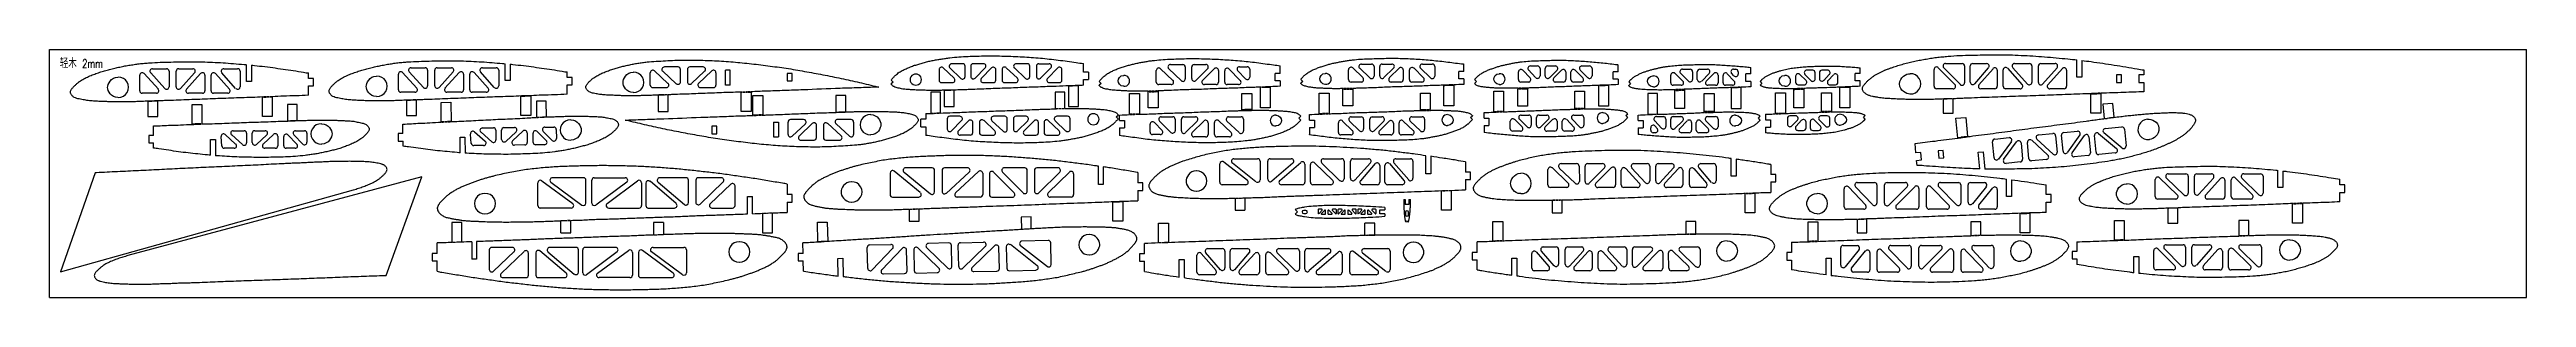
# Model space of a CAD drawing. Header units: millimetres. Extents: x -37 to 963, y -161 to -61.
import ezdxf

# ---------------------------------------------------------------- set-up
doc = ezdxf.new("R2010")
doc.units = ezdxf.units.MM
doc.layers.add('SLD-0', color=7, linetype='Continuous')
doc.styles.add('SLDTEXTSTYLE0', font='TXT', dxfattribs={"width": 0.7, "bigfont": 'bigfont'})

msp = doc.modelspace()

# ---------------------------------------------------------------- texts
at = {"layer": 'SLD-0', "insert": (-32.5, -65.3), "char_height": 3.5, "attachment_point": 1, "style": 'SLDTEXTSTYLE0'}
msp.add_mtext('轻木 2mm', dxfattribs=at)

# ---------------------------------------------------------------- blocks, each defined once
blk = doc.blocks.new('tail_第六块翼肋')
at = {"color": 7, "linetype": 'Continuous', "lineweight": 25}
for p, q in [((0, 10.6), (0.7, 9.9)), ((14.3, 12.8), (14.3, 10.3)), ((18.5, 11), (16, 13.5)), ((18, 13.5), (20.5, 11)), ((21.2, 15.2), (18.8, 15.2)), ((22.2, 11.7), (22.2, 14.2)), ((23.9, 14.2), (23.9, 11.8)), ((27.2, 15.2), (24.9, 15.2)), ((25.7, 11.1), (27.9, 13.5)), ((29.6, 13.4), (27.4, 11)), ((31.4, 10.3), (31.4, 12.7)), ((40.3, 13.9), (38.3, 13.9)), ((38.3, 10.9), (38.3, 13.9)), ((40.3, 10.9), (38.3, 10.9)), ((40.3, 13.9), (40.3, 16.2)), ((40.3, 8.7), (40.3, 10.9)), ((0.7, 9.9), (0, 9.2)), ((13.6, 0), (13.6, 7.4)), ((13.6, 7.4), (13.8, 7.4)), ((17.6, 0), (13.6, 0)), ((13.8, 7.4), (13.8, 7.7)), ((14, 7.7), (14, 7.4)), ((14, 7.4), (15, 7.5)), ((15, 7.5), (15, 7.8)), ((15.2, 7.8), (15.2, 7.5)), ((15.2, 7.5), (16.2, 7.5)), ((15.3, 9.3), (17.8, 9.3)), ((16.2, 7.5), (16.2, 7.8)), ((16.4, 7.8), (16.4, 7.5)), ((16.4, 7.5), (17.4, 7.5)), ((17.4, 7.5), (17.4, 7.8)), ((17.6, 7.8), (17.6, 0)), ((28.1, 9.3), (30.4, 9.3)), ((32.2, 0), (32.2, 8.3)), ((32.2, 8.3), (32.4, 8.3)), ((36.2, 0), (32.2, 0)), ((32.4, 8.3), (32.4, 8.4)), ((32.6, 8.4), (32.6, 8.3)), ((32.6, 8.3), (33.6, 8.3)), ((33.6, 8.3), (33.6, 8.4)), ((33.8, 8.4), (33.8, 8.3)), ((33.8, 8.3), (34.8, 8.4)), ((34.8, 8.4), (34.8, 8.5)), ((35, 8.5), (35, 8.4)), ((35, 8.4), (36, 8.4)), ((36, 8.4), (36, 8.5)), ((36.2, 8.5), (36.2, 0))]:
    blk.add_line(p, q, dxfattribs=at)
for centre, radius, start, end in [((10.1, 10.9), 2.2, 266.8637, 93.1363), ((15.3, 12.8), 1, 45, 180), ((15.3, 10.3), 1, 180, 270), ((18.8, 14.2), 1, 90, 225), ((17.8, 10.3), 1, 270, 45), ((21.2, 11.7), 1, 225, 0), ((21.2, 14.2), 1, 0, 90), ((24.9, 14.2), 1, 90, 180), ((24.9, 11.8), 1, 180, 316.8745), ((28.1, 10.3), 1, 136.8745, 270), ((27.2, 14.2), 1, 316.8745, 90), ((30.4, 12.7), 1, 0, 136.8745), ((30.4, 10.3), 1, 270, 0)]:
    blk.add_arc(centre, radius, start, end, dxfattribs=at)
for points, knots in [([(0, 10.6), (0, 10.7), (0.1, 10.7), (0.2, 10.9), (0.4, 11.1), (0.6, 11.3), (0.9, 11.6), (1.3, 12), (1.8, 12.3), (2.3, 12.7), (2.8, 13), (3.3, 13.2), (3.9, 13.5), (4.4, 13.7), (5, 14), (5.6, 14.2), (6.3, 14.4), (7.3, 14.7), (8.4, 15.1), (9.6, 15.4), (10.8, 15.6), (11.9, 15.9), (13.1, 16.1), (14.3, 16.2), (15.9, 16.4), (17.9, 16.6), (20.3, 16.7), (22.7, 16.8), (25.1, 16.9), (27.5, 16.9), (29.9, 16.8), (32.3, 16.8), (34.7, 16.6), (37.1, 16.5), (38.9, 16.3), (40, 16.2), (40.3, 16.2)], [0.500884, 0.500884, 0.500884, 0.500884, 0.501102, 0.503051, 0.505, 0.506949, 0.508898, 0.512795, 0.516693, 0.520591, 0.524488, 0.528386, 0.532284, 0.536181, 0.540079, 0.543976, 0.547874, 0.555669, 0.563465, 0.57126, 0.579055, 0.58685, 0.594646, 0.602441, 0.610236, 0.625827, 0.641417, 0.657008, 0.672599, 0.688189, 0.70378, 0.71937, 0.734961, 0.750551, 0.766142, 0.771279, 0.771279, 0.771279, 0.771279]), ([(9.8, 8.7), (8.4, 8.7), (7.6, 10.2), (7.6, 11.7), (8.4, 13.1), (9.8, 13.1)], [0, 0, 0, 0, 0.5, 0.5, 1, 1, 1, 1]), ([(13.8, 7.7), (13.4, 7.7), (12.6, 7.7), (11.3, 7.7), (10.1, 7.7), (8.9, 7.7), (7.7, 7.8), (6.5, 7.8), (5.3, 7.9), (4.3, 7.9), (3.5, 8), (2.9, 8.1), (2.3, 8.2), (1.7, 8.3), (1.2, 8.5), (0.7, 8.7), (0.4, 8.9), (0.2, 9), (0, 9.2), (0, 9.2)], [0.3991126, 0.3991126, 0.3991126, 0.3991126, 0.4075592, 0.4153545, 0.4231497, 0.430945, 0.4387403, 0.4465356, 0.4543308, 0.4621261, 0.4660237, 0.4699214, 0.473819, 0.4777167, 0.4816143, 0.4855119, 0.4874608, 0.4894096, 0.4907391, 0.4907391, 0.4907391, 0.4907391]), ([(32.4, 8.4), (32.2, 8.4), (31.1, 8.3), (28.5, 8.2), (25.3, 8.1), (22.1, 8), (19.8, 7.9), (18.3, 7.9), (17.6, 7.8)], [0.2786266, 0.2786266, 0.2786266, 0.2786266, 0.2828348, 0.2984254, 0.3296065, 0.345197, 0.3607876, 0.3744505, 0.3744505, 0.3744505, 0.3744505]), ([(40.3, 8.7), (39.8, 8.6), (38.6, 8.6), (37.2, 8.6), (36.3, 8.5), (36.2, 8.5)], [0.2273786, 0.2273786, 0.2273786, 0.2273786, 0.2360632, 0.2516537, 0.253965, 0.253965, 0.253965, 0.253965])]:
    blk.add_open_spline(points, degree=3, knots=knots, dxfattribs=at)
for points in [[(9.8, 13.1), (9.9, 13.1), (9.9, 13.1), (9.9, 13.1)], [(9.9, 8.8), (9.9, 8.8), (9.9, 8.7), (9.8, 8.7)], [(15, 7.8), (14.7, 7.7), (14.4, 7.7), (14, 7.7)], [(16.2, 7.8), (15.9, 7.8), (15.6, 7.8), (15.2, 7.8)], [(17.4, 7.8), (17.1, 7.8), (16.8, 7.8), (16.4, 7.8)], [(33.6, 8.4), (33.2, 8.4), (32.9, 8.4), (32.6, 8.4)], [(34.8, 8.5), (34.4, 8.5), (34.1, 8.4), (33.8, 8.4)], [(36, 8.5), (35.6, 8.5), (35.3, 8.5), (35, 8.5)]]:
    blk.add_open_spline(points, degree=3, dxfattribs=at)
blk = doc.blocks.new('fin_第二翼肋_高度为59')
at = {"color": 7, "linetype": 'Continuous', "lineweight": 25}
for p, q in [((0, 9.1), (0.6, 9.1)), ((0.6, 9.1), (0.6, 7.1)), ((2.1, 7.1), (0.6, 7.1)), ((0.7, 4), (0.7, 3)), ((0.8, 0), (1.3, 0.5)), ((1.3, 0.5), (1.8, 0)), ((1.9, 3), (1.9, 4)), ((2.1, 9.1), (2.7, 9.1)), ((2.1, 9.1), (2.1, 7.1))]:
    blk.add_line(p, q, dxfattribs=at)
for centre, start, end in [((1.3, 4), 0, 180), ((1.3, 3), 180, 0)]:
    blk.add_arc(centre, 0.6, start, end, dxfattribs=at)
for points, knots in [([(0, 9.1), (0, 8.9), (0, 8.5), (0, 7.7), (0, 6.6), (0.1, 5.3), (0.1, 3.7), (0.3, 2.4), (0.4, 1.5), (0.5, 1), (0.6, 0.6), (0.7, 0.3), (0.8, 0.1), (0.8, 0)], [0.334658, 0.334658, 0.334658, 0.334658, 0.342437, 0.35716, 0.37142, 0.398301, 0.422641, 0.453556, 0.462206, 0.469976, 0.476837, 0.4828, 0.487347, 0.487347, 0.487347, 0.487347]), ([(1.8, 0), (1.9, 0.1), (1.9, 0.3), (2, 0.6), (2.1, 1), (2.2, 1.5), (2.4, 2.4), (2.5, 3.7), (2.6, 5.3), (2.7, 6.6), (2.7, 7.7), (2.7, 8.5), (2.7, 8.9), (2.7, 9.1)], [0.512653, 0.512653, 0.512653, 0.512653, 0.5172, 0.523163, 0.530024, 0.537794, 0.546444, 0.577359, 0.601699, 0.62858, 0.64284, 0.657563, 0.665342, 0.665342, 0.665342, 0.665342])]:
    blk.add_open_spline(points, degree=3, knots=knots, dxfattribs=at)
blk = doc.blocks.new('fin__第一翼肋_高度为59')
at = {"color": 7, "linetype": 'Continuous', "lineweight": 25}
for p, q in [((0.8, 36.2), (1.8, 36.2)), ((1.5, 32.5), (1.5, 31.2)), ((3.1, 32.7), (1.7, 32.7)), ((1.8, 34.2), (1.8, 36.2)), ((3.3, 34.2), (1.8, 34.2)), ((1.9, 31), (3.2, 32.3)), ((3.2, 31), (1.9, 29.7)), ((3.3, 36.2), (4.3, 36.2)), ((3.3, 36.2), (3.3, 34.2)), ((3.5, 29.5), (3.5, 30.8)), ((1.5, 26.8), (1.5, 25.5)), ((1.5, 24.5), (1.5, 23.2)), ((1.7, 25.3), (3.1, 25.3)), ((3.1, 24.7), (1.7, 24.7)), ((1.9, 28), (3.2, 26.7)), ((3.2, 25.7), (1.9, 27)), ((1.9, 23), (3.2, 24.3)), ((3.2, 23), (1.9, 21.7)), ((2, 29.3), (3.3, 29.3)), ((3.3, 28.3), (2, 28.3)), ((2, 21.3), (3.3, 21.3)), ((3.3, 20.3), (2, 20.3)), ((3.5, 26.8), (3.5, 28.1)), ((3.5, 21.5), (3.5, 22.8)), ((3.5, 18.8), (3.5, 20.1)), ((1.5, 18.8), (1.5, 17.5)), ((1.5, 16.5), (1.5, 15.2)), ((1.5, 10.8), (1.5, 9.5)), ((1.7, 17.3), (3.1, 17.3)), ((3.1, 16.7), (1.7, 16.7)), ((1.9, 20), (3.2, 18.7)), ((3.2, 17.7), (1.9, 19)), ((1.9, 15), (3.2, 16.3)), ((3.2, 15), (1.9, 13.7)), ((1.9, 12), (3.2, 10.7)), ((3.2, 9.7), (1.9, 11)), ((2, 13.3), (3.3, 13.3)), ((3.3, 12.3), (2, 12.3)), ((3.5, 13.5), (3.5, 14.8)), ((3.5, 10.8), (3.5, 12.1)), ((1.6, 0), (2.6, 1)), ((1.7, 9.3), (3.1, 9.3)), ((2, 4.4), (2, 3.5)), ((2.6, 1), (3.5, 0)), ((3.2, 3.5), (3.2, 4.4))]:
    blk.add_line(p, q, dxfattribs=at)
for centre, radius, start, end in [((1.7, 32.5), 0.2, 90, 180), ((1.7, 31.2), 0.2, 180, 315), ((3.1, 32.5), 0.2, 315, 90), ((3.3, 30.8), 0.2, 0, 135), ((1.7, 26.8), 0.2, 45, 180), ((1.7, 25.5), 0.2, 180, 270), ((1.7, 24.5), 0.2, 90, 180), ((1.7, 23.2), 0.2, 180, 315), ((2, 29.5), 0.2, 135, 270), ((2, 28.1), 0.2, 90, 225), ((2, 21.5), 0.2, 135, 270), ((2, 20.1), 0.2, 90, 225), ((3.1, 25.5), 0.2, 270, 45), ((3.1, 24.5), 0.2, 315, 90), ((3.3, 26.8), 0.2, 225, 0), ((3.3, 22.8), 0.2, 0, 135), ((3.3, 29.5), 0.2, 270, 0), ((3.3, 28.1), 0.2, 0, 90), ((3.3, 21.5), 0.2, 270, 0), ((3.3, 20.1), 0.2, 0, 90), ((1.7, 18.8), 0.2, 45, 180), ((1.7, 17.5), 0.2, 180, 270), ((1.7, 16.5), 0.2, 90, 180), ((1.7, 15.2), 0.2, 180, 315), ((1.7, 10.8), 0.2, 45, 180), ((2, 13.5), 0.2, 135, 270), ((2, 12.1), 0.2, 90, 225), ((3.1, 17.5), 0.2, 270, 45), ((3.1, 16.5), 0.2, 315, 90), ((3.3, 18.8), 0.2, 225, 0), ((3.3, 14.8), 0.2, 0, 135), ((3.3, 10.8), 0.2, 225, 0), ((3.3, 13.5), 0.2, 270, 0), ((3.3, 12.1), 0.2, 0, 90), ((1.7, 9.5), 0.2, 180, 270), ((2.6, 4.4), 0.6, 0, 180), ((2.6, 3.5), 0.6, 180, 0), ((3.1, 9.5), 0.2, 270, 45)]:
    blk.add_arc(centre, radius, start, end, dxfattribs=at)
for points, knots in [([(0.8, 36.2), (0.7, 34.6), (0.4, 30.5), (0.1, 23.9), (0, 18.5), (0, 15), (0, 12.8), (0.1, 10.3), (0.3, 7.1), (0.5, 4.7), (0.8, 2.9), (1, 2), (1.2, 1.2), (1.4, 0.5), (1.5, 0.2), (1.6, 0)], [0.173451, 0.173451, 0.173451, 0.173451, 0.215573, 0.280129, 0.342437, 0.35716, 0.37142, 0.398301, 0.422641, 0.453556, 0.462206, 0.469976, 0.476837, 0.4828, 0.487531, 0.487531, 0.487531, 0.487531]), ([(3.5, 0), (3.6, 0.2), (3.8, 0.5), (4, 1.2), (4.1, 2), (4.3, 2.9), (4.6, 4.7), (4.9, 7.1), (5, 10.3), (5.1, 12.8), (5.1, 15), (5.2, 18.5), (5, 23.9), (4.7, 30.5), (4.5, 34.6), (4.3, 36.2)], [0.512469, 0.512469, 0.512469, 0.512469, 0.5172, 0.523163, 0.530024, 0.537794, 0.546444, 0.577359, 0.601699, 0.62858, 0.64284, 0.657563, 0.719871, 0.784427, 0.826549, 0.826549, 0.826549, 0.826549])]:
    blk.add_open_spline(points, degree=3, knots=knots, dxfattribs=at)
blk = doc.blocks.new('main_wing_第八块翼肋')
at = {"color": 7, "linetype": 'Continuous', "lineweight": 25}
for p, q in [((71.1, 14.2), (71.1, 20.9)), ((73.1, 20.7), (73.1, 14.2)), ((28, 10.4), (28, 16.7)), ((29.7, 17.4), (35.5, 11)), ((38.1, 11.3), (32.4, 17.6)), ((33.1, 19.3), (38.8, 19.3)), ((39.8, 18.3), (39.8, 12)), ((42.7, 12), (42.7, 18.3)), ((43.7, 19.3), (49.4, 19.3)), ((50.1, 17.7), (44.4, 11.3)), ((46.8, 11), (52.5, 17.4)), ((54.3, 16.7), (54.3, 10.4)), ((56.8, 10.4), (56.8, 16.7)), ((58.6, 17.4), (64.2, 11)), ((66.7, 11.3), (61.1, 17.7)), ((61.9, 19.3), (67.5, 19.3)), ((68.5, 18.3), (68.5, 12)), ((73.1, 14.2), (71.1, 14.2)), ((96.1, 15.4), (96.1, 17.6)), ((98.1, 15.4), (96.1, 15.4)), ((96.1, 12.4), (98.1, 12.4)), ((96.1, 8.6), (96.1, 12.4)), ((98.1, 12.4), (98.1, 15.4)), ((34.7, 9.4), (29, 9.4)), ((31.3, 6.1), (31.3, 0)), ((31.5, 6.1), (31.3, 6.1)), ((31.3, 0), (35.3, 0)), ((31.5, 6.2), (31.5, 6.1)), ((31.7, 6.1), (31.7, 6.2)), ((32.7, 6.1), (31.7, 6.1)), ((32.7, 6.2), (32.7, 6.1)), ((32.9, 6.1), (32.9, 6.2)), ((33.9, 6.2), (32.9, 6.1)), ((33.9, 6.3), (33.9, 6.2)), ((34.1, 6.2), (34.1, 6.3)), ((35.1, 6.2), (34.1, 6.2)), ((35.1, 6.3), (35.1, 6.2)), ((35.3, 0), (35.3, 6.3)), ((53.3, 9.4), (47.6, 9.4)), ((63.5, 9.4), (57.8, 9.4)), ((77.5, 0), (77.5, 7.8)), ((77.5, 7.8), (77.7, 7.8)), ((81.5, 0), (77.5, 0)), ((77.7, 7.8), (77.7, 7.9)), ((77.9, 7.9), (77.9, 7.8)), ((77.9, 7.8), (78.9, 7.8)), ((78.9, 7.8), (78.9, 7.9)), ((79.1, 7.9), (79.1, 7.8)), ((79.1, 7.8), (80.1, 7.9)), ((80.1, 7.9), (80.1, 8)), ((80.3, 8), (80.3, 7.9)), ((80.3, 7.9), (81.3, 7.9)), ((81.3, 7.9), (81.3, 8)), ((81.5, 8), (81.5, 0))]:
    blk.add_line(p, q, dxfattribs=at)
for centre, radius, start, end in [((19.4, 11.8), 4.1, 268.1337, 91.8663), ((29, 16.7), 1, 42.0995, 180), ((29, 10.4), 1, 180, 270), ((33.1, 18.3), 1, 90, 222.0995), ((34.7, 10.4), 1, 270, 42.0995), ((38.8, 12), 1, 222.0995, 0), ((38.8, 18.3), 1, 0, 90), ((43.7, 18.3), 1, 90, 180), ((43.7, 12), 1, 180, 318.061), ((47.6, 10.4), 1, 138.061, 270), ((49.4, 18.3), 1, 318.061, 90), ((53.3, 16.7), 1, 0, 138.061), ((53.3, 10.4), 1, 270, 0), ((57.8, 16.7), 1, 41.6155, 180), ((57.8, 10.4), 1, 180, 270), ((61.9, 18.3), 1, 90, 221.6155), ((63.5, 10.4), 1, 270, 41.6155), ((67.5, 12), 1, 221.6155, 0), ((67.5, 18.3), 1, 0, 90)]:
    blk.add_arc(centre, radius, start, end, dxfattribs=at)
for points, knots in [([(31.5, 6.2), (30.6, 6.2), (29.1, 6.1), (26.8, 6), (24.7, 6), (22.5, 6), (20.4, 6), (18.3, 6), (16.2, 6), (14.1, 6), (12, 6.1), (10.2, 6.2), (8.8, 6.3), (7.7, 6.4), (6.7, 6.5), (5.6, 6.7), (4.6, 6.9), (3.6, 7.1), (2.5, 7.3), (1.7, 7.6), (1.1, 8), (0.7, 8.4), (0.4, 8.8), (0.1, 9.2), (0, 9.7), (0, 10.3), (0.3, 10.8), (0.6, 11.2), (0.9, 11.6), (1.3, 12), (1.6, 12.4), (2, 12.7), (2.4, 13.1), (2.8, 13.5), (3.2, 13.8), (3.8, 14.2), (4.5, 14.7), (5.4, 15.2), (6.4, 15.7), (7.3, 16.2), (8.3, 16.6), (9.3, 17), (10.3, 17.3), (11.3, 17.7), (12.3, 18), (13.6, 18.4), (15.3, 18.9), (17.4, 19.4), (19.4, 19.9), (21.5, 20.3), (23.6, 20.7), (25.7, 21), (27.8, 21.3), (29.9, 21.5), (32.7, 21.7), (36.2, 21.9), (40.5, 22), (44.7, 22.1), (48.9, 22.1), (53.2, 22.1), (57.4, 21.9), (61.6, 21.7), (65.8, 21.4), (69, 21.1), (70.8, 21), (71.1, 20.9)], [0.374582, 0.374582, 0.374582, 0.374582, 0.384111, 0.391908, 0.399704, 0.4075, 0.415296, 0.423092, 0.430888, 0.438684, 0.44648, 0.454276, 0.458174, 0.462072, 0.46597, 0.469868, 0.473766, 0.477664, 0.481562, 0.48546, 0.487409, 0.489358, 0.491307, 0.493256, 0.495205, 0.497154, 0.499103, 0.501052, 0.503001, 0.50495, 0.506899, 0.508848, 0.510797, 0.512746, 0.514695, 0.516644, 0.520542, 0.52444, 0.528339, 0.532237, 0.536135, 0.540033, 0.543931, 0.547829, 0.551727, 0.555625, 0.563421, 0.571217, 0.579013, 0.586809, 0.594605, 0.602401, 0.610197, 0.617993, 0.625789, 0.641381, 0.656973, 0.672566, 0.688158, 0.70375, 0.719342, 0.734934, 0.750526, 0.766118, 0.770049, 0.770049, 0.770049, 0.770049]), ([(73.1, 20.7), (73.5, 20.7), (75.3, 20.5), (78.5, 20.2), (82.7, 19.6), (86.9, 19), (91, 18.4), (94.1, 17.9), (95.8, 17.6), (96.1, 17.6)], [0.7774514, 0.7774514, 0.7774514, 0.7774514, 0.7817104, 0.7973025, 0.8128946, 0.8284867, 0.8440788, 0.859671, 0.8629911, 0.8629911, 0.8629911, 0.8629911]), ([(19.1, 7.7), (16.4, 7.7), (15, 10.4), (15, 13.1), (16.4, 15.9), (19.1, 15.9)], [0, 0, 0, 0, 0.5, 0.5, 1, 1, 1, 1]), ([(77.7, 7.9), (76.2, 7.8), (73.4, 7.7), (69.1, 7.6), (64.9, 7.4), (60.6, 7.3), (56.4, 7.1), (52.2, 6.9), (47.9, 6.8), (43.7, 6.6), (40.2, 6.5), (37.4, 6.4), (36, 6.3), (35.3, 6.3)], [0.204252, 0.204252, 0.204252, 0.204252, 0.220394, 0.235986, 0.251578, 0.267171, 0.282763, 0.298355, 0.313947, 0.329539, 0.345131, 0.352927, 0.360585, 0.360585, 0.360585, 0.360585]), ([(96.1, 8.6), (92.7, 8.4), (87.9, 8.3), (83, 8.1), (81.5, 8)], [0.1363515, 0.1363515, 0.1363515, 0.1363515, 0.1736179, 0.1902545, 0.1902545, 0.1902545, 0.1902545])]:
    blk.add_open_spline(points, degree=3, knots=knots, dxfattribs=at)
for points in [[(19.1, 15.9), (19.1, 15.9), (19.2, 15.9), (19.2, 15.9)], [(19.2, 7.7), (19.2, 7.7), (19.1, 7.7), (19.1, 7.7)], [(32.7, 6.2), (32.3, 6.2), (32, 6.2), (31.7, 6.2)], [(33.9, 6.3), (33.5, 6.3), (33.2, 6.2), (32.9, 6.2)], [(35.1, 6.3), (34.7, 6.3), (34.4, 6.3), (34.1, 6.3)], [(78.9, 7.9), (78.6, 7.9), (78.2, 7.9), (77.9, 7.9)], [(80.1, 8), (79.8, 8), (79.4, 7.9), (79.1, 7.9)], [(81.3, 8), (81, 8), (80.6, 8), (80.3, 8)]]:
    blk.add_open_spline(points, degree=3, dxfattribs=at)
blk = doc.blocks.new('main_wing_第九块翼肋')
at = {"color": 7, "linetype": 'Continuous', "lineweight": 25}
for p, q in [((62, 14.1), (62, 20.6)), ((64, 20.4), (64, 14.1)), ((25.1, 11.5), (25.1, 15.2)), ((29.7, 10.5), (26.1, 10.5)), ((26.8, 15.9), (30.4, 12.2)), ((32.8, 12.2), (29.2, 15.9)), ((29.9, 17.6), (33.5, 17.6)), ((34.5, 16.6), (34.5, 12.9)), ((36.9, 12.7), (36.9, 16.6)), ((37.9, 17.6), (42.1, 17.6)), ((42.8, 15.9), (38.6, 12)), ((41.3, 12.2), (45.5, 16.1)), ((46.2, 10.5), (42, 10.5)), ((47.2, 15.3), (47.2, 11.5)), ((49.5, 11.5), (49.5, 15.4)), ((54.9, 10.5), (50.5, 10.5)), ((51.2, 16.1), (55.5, 12.2)), ((58.1, 12.1), (53.9, 15.9)), ((54.5, 17.6), (58.5, 17.6)), ((59.5, 16.7), (59.8, 12.9)), ((64, 14.1), (62, 14.1)), ((87, 17.5), (87, 15.4)), ((89, 15.4), (87, 15.4)), ((87, 12.4), (89, 12.4)), ((87, 12.4), (87, 8.6)), ((89, 12.4), (89, 15.4)), ((29, 6.3), (29, 0)), ((29.2, 6.3), (29, 6.3)), ((29, 0), (33, 0)), ((29.2, 6.4), (29.2, 6.3)), ((29.4, 6.3), (29.4, 6.4)), ((30.4, 6.4), (29.4, 6.3)), ((30.4, 6.5), (30.4, 6.4)), ((30.6, 6.4), (30.6, 6.5)), ((31.6, 6.4), (30.6, 6.4)), ((31.6, 6.5), (31.6, 6.4)), ((31.8, 6.4), (31.8, 6.5)), ((32.8, 6.5), (31.8, 6.4)), ((32.8, 6.6), (32.8, 6.5)), ((33, 0), (33, 6.6)), ((67.5, 0), (67.5, 7.7)), ((67.5, 7.7), (67.7, 7.7)), ((67.7, 7.7), (67.7, 7.8)), ((67.9, 7.9), (67.9, 7.7)), ((67.9, 7.7), (68.9, 7.8)), ((68.9, 7.8), (68.9, 7.9)), ((69.1, 7.9), (69.1, 7.8)), ((69.1, 7.8), (70.1, 7.8)), ((70.1, 7.8), (70.1, 7.9)), ((70.3, 7.9), (70.3, 7.8)), ((70.3, 7.8), (71.3, 7.9)), ((71.3, 7.9), (71.3, 8)), ((71.5, 8), (71.5, 0)), ((71.5, 0), (67.5, 0))]:
    blk.add_line(p, q, dxfattribs=at)
for centre, radius, start, end in [((19.4, 11.8), 4.1, 268.1337, 91.8663), ((26.1, 15.2), 1, 44.3753, 180), ((26.1, 11.5), 1, 180, 270), ((29.9, 16.6), 1, 90, 224.3753), ((29.7, 11.5), 1, 270, 44.3753), ((33.5, 12.9), 1, 224.3753, 0), ((33.5, 16.6), 1, 360, 90), ((37.9, 16.6), 1, 90, 180), ((37.9, 12.7), 1, 180, 312.4704), ((42, 11.5), 1, 132.4704, 270), ((42.1, 16.6), 1, 312.4704, 90), ((46.2, 15.3), 1, 360, 132.4704), ((46.2, 11.5), 1, 270, 0), ((50.5, 15.4), 1, 48.2405, 180), ((50.5, 11.5), 1, 180, 270), ((54.5, 16.6), 1, 90, 228.2405), ((54.9, 11.5), 1, 270, 48.2405), ((58.8, 12.8), 1, 228.2405, 3.2405), ((58.5, 16.6), 1, 3.2405, 90)]:
    blk.add_arc(centre, radius, start, end, dxfattribs=at)
for points, knots in [([(29.2, 6.4), (28.4, 6.4), (27, 6.4), (24.9, 6.3), (23, 6.3), (21, 6.2), (19, 6.2), (17.1, 6.2), (15.1, 6.3), (13.1, 6.3), (11.1, 6.4), (9.2, 6.5), (7.5, 6.6), (6.2, 6.7), (5.3, 6.9), (4.3, 7.1), (3.3, 7.3), (2.4, 7.5), (1.6, 7.8), (1, 8.2), (0.7, 8.5), (0.3, 8.8), (0.1, 9.3), (0, 9.8), (0, 10.3), (0.2, 10.7), (0.5, 11.1), (0.8, 11.5), (1.2, 11.9), (1.5, 12.2), (1.9, 12.6), (2.2, 12.9), (2.6, 13.2), (3, 13.5), (3.5, 13.9), (4.2, 14.4), (5, 14.9), (5.9, 15.3), (6.8, 15.7), (7.7, 16.1), (8.6, 16.5), (9.6, 16.8), (10.5, 17.2), (11.4, 17.5), (12.7, 17.9), (14.3, 18.3), (16.2, 18.8), (18.1, 19.2), (20, 19.6), (22, 20), (23.9, 20.2), (26.5, 20.6), (29.8, 20.9), (33.7, 21.1), (37.7, 21.2), (41.6, 21.3), (45.6, 21.3), (49.5, 21.2), (53.5, 21.1), (57.4, 20.9), (60.3, 20.7), (61.8, 20.6), (62, 20.6)], [0.375013, 0.375013, 0.375013, 0.375013, 0.384111, 0.391908, 0.399704, 0.4075, 0.415296, 0.423092, 0.430888, 0.438684, 0.44648, 0.454276, 0.462072, 0.46597, 0.469868, 0.473766, 0.477664, 0.481562, 0.48546, 0.487409, 0.489358, 0.491307, 0.493256, 0.495205, 0.497154, 0.499103, 0.501052, 0.503001, 0.50495, 0.506899, 0.508848, 0.510797, 0.512746, 0.514695, 0.516644, 0.520542, 0.52444, 0.528339, 0.532237, 0.536135, 0.540033, 0.543931, 0.547829, 0.551727, 0.555625, 0.563421, 0.571217, 0.579013, 0.586809, 0.594605, 0.602401, 0.610197, 0.625789, 0.641381, 0.656973, 0.672566, 0.688158, 0.70375, 0.719342, 0.734934, 0.750526, 0.753265, 0.753265, 0.753265, 0.753265]), ([(64, 20.4), (64.4, 20.4), (66.2, 20.2), (69.2, 19.9), (73.1, 19.5), (77, 19), (80.9, 18.4), (84.3, 17.9), (86.3, 17.6), (87, 17.5)], [0.7611993, 0.7611993, 0.7611993, 0.7611993, 0.7661183, 0.7817104, 0.7973025, 0.8128946, 0.8284867, 0.8440788, 0.8528782, 0.8528782, 0.8528782, 0.8528782]), ([(19.1, 7.7), (16.4, 7.7), (15, 10.4), (15, 13.1), (16.4, 15.9), (19.1, 15.9)], [0, 0, 0, 0, 0.5, 0.5, 1, 1, 1, 1]), ([(67.7, 7.8), (66.6, 7.8), (64.1, 7.7), (60.4, 7.6), (56.5, 7.4), (52.5, 7.3), (48.6, 7.1), (44.7, 7), (40.7, 6.9), (37.4, 6.7), (34.9, 6.6), (33.6, 6.6), (33, 6.6)], [0.222957, 0.222957, 0.222957, 0.222957, 0.235986, 0.251578, 0.267171, 0.282763, 0.298355, 0.313947, 0.329539, 0.345131, 0.352927, 0.359991, 0.359991, 0.359991, 0.359991]), ([(87, 8.6), (84.7, 8.5), (81.1, 8.3), (75.9, 8.2), (73, 8), (71.5, 8)], [0.1463359, 0.1463359, 0.1463359, 0.1463359, 0.1736179, 0.18921, 0.2079346, 0.2079346, 0.2079346, 0.2079346])]:
    blk.add_open_spline(points, degree=3, knots=knots, dxfattribs=at)
for points in [[(19.1, 15.9), (19.1, 15.9), (19.2, 15.9), (19.2, 15.9)], [(19.2, 7.7), (19.2, 7.7), (19.1, 7.7), (19.1, 7.7)], [(30.4, 6.5), (30.1, 6.5), (29.7, 6.5), (29.4, 6.4)], [(31.6, 6.5), (31.3, 6.5), (30.9, 6.5), (30.6, 6.5)], [(32.8, 6.6), (32.5, 6.6), (32.1, 6.5), (31.8, 6.5)], [(68.9, 7.9), (68.5, 7.9), (68.2, 7.9), (67.9, 7.9)], [(70.1, 7.9), (69.7, 7.9), (69.4, 7.9), (69.1, 7.9)], [(71.3, 8), (70.9, 8), (70.6, 8), (70.3, 7.9)]]:
    blk.add_open_spline(points, degree=3, dxfattribs=at)
blk = doc.blocks.new('main_wing_第十块翼肋')
at = {"color": 7, "linetype": 'Continuous', "lineweight": 25}
for p, q in [((26, 10.7), (26, 15.7)), ((33.1, 11.4), (27.7, 16.4)), ((31, 16.3), (36.5, 11.2)), ((37.2, 18), (31.7, 18)), ((38.2, 12), (38.2, 17)), ((41, 17), (41, 12)), ((47.3, 18), (42, 18)), ((42.7, 11.3), (47.9, 16.3)), ((50.8, 16.4), (45.5, 11.4)), ((52.5, 15.7), (52.5, 10.7)), ((56.3, 10.7), (56.3, 16.7)), ((58.3, 16.7), (56.3, 16.7)), ((58.3, 10.7), (56.3, 10.7)), ((58.3, 10.7), (58.3, 16.7)), ((81.3, 15.4), (81.3, 12.4)), ((83.3, 15.4), (81.3, 15.4)), ((81.3, 12.4), (83.3, 12.4)), ((83.3, 12.4), (83.3, 15.4)), ((117.7, 10), (118.3, 9.9)), ((27, 9.7), (32.5, 9.7)), ((29.4, 6.6), (29.2, 6.5)), ((29.2, 6.5), (29.2, 0)), ((29.2, 0), (33.2, 0)), ((29.4, 6.7), (29.4, 6.6)), ((29.6, 6.6), (29.6, 6.7)), ((30.6, 6.6), (29.6, 6.6)), ((30.6, 6.7), (30.6, 6.6)), ((30.8, 6.6), (30.8, 6.7)), ((31.8, 6.6), (30.8, 6.6)), ((31.8, 6.7), (31.8, 6.6)), ((32, 6.6), (32, 6.7)), ((33, 6.7), (32, 6.6)), ((33, 6.8), (33, 6.7)), ((33.2, 0), (33.2, 6.8)), ((46.2, 9.7), (51.5, 9.7)), ((62.7, 0), (62.7, 7.8)), ((62.7, 7.8), (63, 7.8)), ((66.7, 0), (62.7, 0)), ((63, 7.8), (63, 7.9)), ((63.2, 7.9), (63.2, 7.8)), ((63.2, 7.8), (64.2, 7.8)), ((64.2, 7.8), (64.2, 7.9)), ((64.4, 7.9), (64.4, 7.8)), ((64.4, 7.8), (65.3, 7.9)), ((65.3, 7.9), (65.3, 8)), ((65.5, 8), (65.5, 7.9)), ((65.5, 7.9), (66.5, 7.9)), ((66.5, 7.9), (66.5, 8)), ((66.7, 8), (66.7, 0)), ((118.3, 9.9), (117.7, 9.9))]:
    blk.add_line(p, q, dxfattribs=at)
for centre, radius, start, end in [((19.3, 11.8), 4.1, 268.1337, 91.8663), ((27, 15.7), 1, 47.3191, 180), ((27, 10.7), 1, 180, 270), ((31.7, 17), 1, 90, 227.3191), ((32.5, 10.7), 1, 270, 47.3191), ((37.2, 12), 1, 227.3191, 0), ((37.2, 17), 1, 0, 90), ((42, 17), 1, 90, 180), ((42, 12), 1, 180, 313.3737), ((46.2, 10.7), 1, 133.3737, 270), ((47.3, 17), 1, 313.3737, 90), ((51.5, 15.7), 1, 0, 133.3737), ((51.5, 10.7), 1, 270, 0)]:
    blk.add_arc(centre, radius, start, end, dxfattribs=at)
for points, knots in [([(29.4, 6.7), (28.8, 6.6), (27.5, 6.6), (25.6, 6.5), (23.8, 6.5), (21.9, 6.4), (20, 6.4), (18.1, 6.4), (16.2, 6.4), (14.4, 6.4), (12.5, 6.5), (10.6, 6.6), (8.7, 6.6), (7.2, 6.8), (5.9, 6.9), (5, 7), (4.1, 7.2), (3.1, 7.4), (2.2, 7.6), (1.5, 7.9), (1, 8.2), (0.6, 8.5), (0.3, 8.9), (0.1, 9.3), (-0.1, 9.8), (0, 10.2), (0.2, 10.7), (0.5, 11.1), (0.8, 11.4), (1.1, 11.8), (1.4, 12.1), (1.8, 12.4), (2.1, 12.8), (2.4, 13.1), (2.8, 13.4), (3.3, 13.7), (4, 14.2), (4.8, 14.6), (5.6, 15.1), (6.5, 15.5), (7.3, 15.8), (8.2, 16.2), (9.1, 16.5), (10, 16.8), (10.9, 17.1), (12.1, 17.5), (13.6, 17.9), (15.4, 18.4), (17.2, 18.8), (19.1, 19.2), (20.9, 19.5), (22.8, 19.8), (25.3, 20.1), (28.4, 20.3), (32.2, 20.5), (35.9, 20.7), (39.7, 20.8), (43.4, 20.8), (47.2, 20.7), (51, 20.6), (54.7, 20.4), (58.5, 20.1), (62.2, 19.8), (66, 19.4), (69.7, 19), (73.4, 18.5), (77.2, 18), (80.9, 17.5), (84.6, 16.9), (89.5, 16), (95.7, 14.9), (103.1, 13.4), (110.4, 11.8), (115.3, 10.6), (117.7, 10)], [0.368474, 0.368474, 0.368474, 0.368474, 0.376315, 0.384111, 0.391908, 0.399704, 0.4075, 0.415296, 0.423092, 0.430888, 0.438684, 0.44648, 0.454276, 0.462072, 0.46597, 0.469868, 0.473766, 0.477664, 0.481562, 0.48546, 0.487409, 0.489358, 0.491307, 0.493256, 0.495205, 0.497154, 0.499103, 0.501052, 0.503001, 0.50495, 0.506899, 0.508848, 0.510797, 0.512746, 0.514695, 0.516644, 0.520542, 0.52444, 0.528339, 0.532237, 0.536135, 0.540033, 0.543931, 0.547829, 0.551727, 0.555625, 0.563421, 0.571217, 0.579013, 0.586809, 0.594605, 0.602401, 0.610197, 0.625789, 0.641381, 0.656973, 0.672566, 0.688158, 0.70375, 0.719342, 0.734934, 0.750526, 0.766118, 0.78171, 0.797303, 0.812895, 0.828487, 0.844079, 0.859671, 0.875263, 0.906447, 0.937632, 0.968816, 1, 1, 1, 1]), ([(19.1, 7.7), (16.3, 7.7), (15, 10.4), (15, 13.1), (16.3, 15.9), (19.1, 15.9)], [0, 0, 0, 0, 0.5, 0.5, 1, 1, 1, 1]), ([(63, 7.9), (62.4, 7.9), (60.6, 7.8), (57.6, 7.7), (53.8, 7.6), (50.1, 7.4), (46.3, 7.3), (42.6, 7.1), (38.8, 7), (35.7, 6.9), (33.8, 6.8), (33.2, 6.8)], [0.229387, 0.229387, 0.229387, 0.229387, 0.235986, 0.251578, 0.267171, 0.282763, 0.298355, 0.313947, 0.329539, 0.345131, 0.352723, 0.352723, 0.352723, 0.352723]), ([(117.7, 9.9), (115.2, 9.8), (110.2, 9.6), (100.2, 9.3), (91.4, 8.9), (82.7, 8.6), (77.6, 8.4), (71.9, 8.2), (68.7, 8.1), (66.7, 8)], [0.002105, 0.002105, 0.002105, 0.002105, 0.033289, 0.064473, 0.126842, 0.142434, 0.173618, 0.18921, 0.213635, 0.213635, 0.213635, 0.213635])]:
    blk.add_open_spline(points, degree=3, knots=knots, dxfattribs=at)
for points in [[(19.1, 15.9), (19.1, 15.9), (19.2, 15.9), (19.2, 15.9)], [(19.2, 7.7), (19.2, 7.7), (19.1, 7.7), (19.1, 7.7)], [(30.6, 6.7), (30.3, 6.7), (30, 6.7), (29.6, 6.7)], [(31.8, 6.7), (31.5, 6.7), (31.2, 6.7), (30.8, 6.7)], [(33, 6.8), (32.7, 6.8), (32.4, 6.8), (32, 6.7)], [(64.2, 7.9), (63.8, 7.9), (63.5, 7.9), (63.2, 7.9)], [(65.3, 8), (65, 8), (64.7, 8), (64.4, 7.9)], [(66.5, 8), (66.2, 8), (65.9, 8), (65.5, 8)]]:
    blk.add_open_spline(points, degree=3, dxfattribs=at)
blk = doc.blocks.new('main_wing_平面版小翼_可以是木板')
at = {"color": 7, "linetype": 'Continuous', "lineweight": 25}
for p, q in [((132.2, 43.3), (13.5, 11.5)), ((117.7, 3.5), (132.2, 43.3)), ((117.2, 3.5), (117.7, 3.5))]:
    blk.add_line(p, q, dxfattribs=at)
blk.add_open_spline([(13.5, 11.5), (13.2, 11.4), (12.5, 11.2), (11.5, 10.9), (10.5, 10.6), (9.5, 10.2), (8.5, 9.9), (7.5, 9.5), (6.5, 9.1), (5.6, 8.6), (4.6, 8.2), (3.9, 7.7), (3.3, 7.3), (2.9, 7), (2.5, 6.7), (2.1, 6.3), (1.7, 6), (1.3, 5.6), (0.9, 5.2), (0.6, 4.9), (0.3, 4.4), (0, 4), (-0.1, 3.4), (0, 2.9), (0.2, 2.5), (0.6, 2.1), (1, 1.7), (1.5, 1.5), (1.9, 1.3), (2.6, 1.1), (3.5, 0.9), (4.5, 0.7), (5.6, 0.5), (6.6, 0.4), (7.7, 0.3), (8.7, 0.2), (9.8, 0.2), (10.8, 0.1), (11.9, 0.1), (12.9, 0.1), (14.3, 0), (16.1, 0), (18.2, 0), (20.3, 0), (22.4, 0), (24.5, 0.1), (26.6, 0.2), (28.7, 0.2), (30.8, 0.3), (32.9, 0.4), (35, 0.5), (37.1, 0.5), (39.2, 0.6), (42.1, 0.7), (45.6, 0.8), (49.8, 1), (54, 1.2), (58.2, 1.3), (62.4, 1.5), (66.6, 1.6), (70.8, 1.8), (75, 1.9), (79.3, 2.1), (83.5, 2.2), (87.7, 2.4), (93.3, 2.6), (100.3, 2.9), (108.7, 3.2), (114.4, 3.4), (117.2, 3.5)], degree=3, knots=[0.475675, 0.475675, 0.475675, 0.475675, 0.479756, 0.483837, 0.487918, 0.491998, 0.496079, 0.50016, 0.504241, 0.508322, 0.512403, 0.516483, 0.518524, 0.520564, 0.522605, 0.524645, 0.526685, 0.528726, 0.530766, 0.532807, 0.534847, 0.536888, 0.538928, 0.540968, 0.543009, 0.545049, 0.54709, 0.54913, 0.55117, 0.553211, 0.557292, 0.561372, 0.565453, 0.569534, 0.573615, 0.577696, 0.581777, 0.585857, 0.589938, 0.594019, 0.5981, 0.606262, 0.614423, 0.622585, 0.630747, 0.638908, 0.64707, 0.655232, 0.663393, 0.671555, 0.679717, 0.687878, 0.69604, 0.704202, 0.720525, 0.736848, 0.753172, 0.769495, 0.785818, 0.802142, 0.818465, 0.834788, 0.851111, 0.867435, 0.883758, 0.900081, 0.932728, 0.965375, 0.998021, 0.998021, 0.998021, 0.998021], dxfattribs=at)
blk = doc.blocks.new('tail_第四块翼肋')
at = {"color": 7, "linetype": 'Continuous', "lineweight": 25}
for p, q in [((0, 10.7), (0.8, 9.9)), ((17.7, 10.7), (17.7, 13.8)), ((19.5, 14.5), (22.4, 11.4)), ((24.6, 11.5), (21.7, 14.6)), ((22.5, 16.2), (25.4, 16.2)), ((26.4, 15.2), (26.4, 12.2)), ((28.5, 12.2), (28.5, 15.2)), ((29.5, 16.2), (32.6, 16.2)), ((33.3, 14.5), (30.2, 11.4)), ((32, 11.4), (35.1, 14.5)), ((36.8, 13.8), (36.8, 10.7)), ((38.9, 10.7), (38.9, 13.8)), ((40.6, 14.5), (43.7, 11.4)), ((45.7, 11.4), (42.6, 14.5)), ((43.3, 16.2), (46.4, 16.2)), ((47.4, 15.2), (47.4, 12.2)), ((58, 13.9), (56, 13.9)), ((56, 10.9), (56, 13.9)), ((58, 10.9), (56, 10.9)), ((58, 13.9), (58, 16.7)), ((58, 10.9), (58, 8.7)), ((0.8, 9.9), (0, 9.2)), ((17.4, 0), (17.4, 6.9)), ((17.4, 6.9), (17.6, 6.9)), ((17.6, 6.9), (17.6, 7.2)), ((17.8, 7.2), (17.8, 7)), ((17.8, 7), (18.8, 7)), ((21.7, 9.7), (18.7, 9.7)), ((18.8, 7), (18.8, 7.2)), ((19, 7.3), (19, 7)), ((19, 7), (20, 7)), ((20, 7), (20, 7.3)), ((20.2, 7.3), (20.2, 7)), ((20.2, 7), (21.2, 7)), ((21.2, 7), (21.2, 7.3)), ((21.4, 7.3), (21.4, 0)), ((35.8, 9.7), (32.7, 9.7)), ((43, 9.7), (39.9, 9.7)), ((50.1, 0), (50.1, 8.3)), ((50.1, 8.3), (50.3, 8.3)), ((50.3, 8.3), (50.3, 8.4)), ((50.5, 8.4), (50.5, 8.3)), ((50.5, 8.3), (51.5, 8.3)), ((51.5, 8.3), (51.5, 8.4)), ((51.7, 8.4), (51.7, 8.3)), ((51.7, 8.3), (52.7, 8.3)), ((52.7, 8.3), (52.7, 8.5)), ((52.9, 8.5), (52.9, 8.4)), ((52.9, 8.4), (53.9, 8.4)), ((53.9, 8.4), (53.9, 8.5)), ((54.1, 8.5), (54.1, 0)), ((21.4, 0), (17.4, 0)), ((54.1, 0), (50.1, 0))]:
    blk.add_line(p, q, dxfattribs=at)
for centre, radius, start, end in [((10.1, 10.9), 2.2, 266.8637, 93.1363), ((18.7, 13.8), 1, 43.8767, 180), ((18.7, 10.7), 1, 180, 270), ((22.5, 15.2), 1, 90, 223.8767), ((21.7, 10.7), 1, 270, 43.8767), ((25.4, 12.2), 1, 223.8767, 0), ((25.4, 15.2), 1, 0, 90), ((29.5, 15.2), 1, 90, 180), ((29.5, 12.2), 1, 180, 315), ((32.7, 10.7), 1, 135, 270), ((32.6, 15.2), 1, 315, 90), ((35.8, 13.8), 1, 360, 135), ((35.8, 10.7), 1, 270, 0), ((39.9, 13.8), 1, 45, 180), ((39.9, 10.7), 1, 180, 270), ((43.3, 15.2), 1, 90, 225), ((43, 10.7), 1, 270, 45), ((46.4, 12.2), 1, 225, 0), ((46.4, 15.2), 1, 360, 90)]:
    blk.add_arc(centre, radius, start, end, dxfattribs=at)
for points, knots in [([(0, 10.7), (0.1, 10.7), (0.2, 10.9), (0.4, 11.1), (0.6, 11.4), (0.9, 11.7), (1.2, 11.9), (1.4, 12.2), (1.8, 12.5), (2.3, 12.9), (2.9, 13.3), (3.6, 13.7), (4.2, 14), (4.9, 14.3), (5.6, 14.6), (6.3, 14.9), (7, 15.1), (7.7, 15.4), (8.4, 15.6), (9.3, 15.9), (10.5, 16.3), (11.9, 16.6), (13.4, 16.9), (14.8, 17.2), (16.3, 17.5), (17.7, 17.7), (19.7, 18), (22.2, 18.2), (25.1, 18.3), (28.1, 18.4), (31.1, 18.5), (34, 18.5), (37, 18.5), (40, 18.4), (42.9, 18.2), (45.9, 18), (48.8, 17.7), (51.8, 17.5), (54.7, 17.1), (56.8, 16.9), (57.9, 16.7), (58, 16.7)], [0.497798, 0.497798, 0.497798, 0.497798, 0.498898, 0.500847, 0.502795, 0.504744, 0.506693, 0.508642, 0.510591, 0.514488, 0.518386, 0.522284, 0.526181, 0.530079, 0.533976, 0.537874, 0.541772, 0.545669, 0.549567, 0.553465, 0.56126, 0.569055, 0.57685, 0.584646, 0.592441, 0.600236, 0.608032, 0.623622, 0.639213, 0.654803, 0.670394, 0.685984, 0.701575, 0.717165, 0.732756, 0.748347, 0.763937, 0.779528, 0.795118, 0.810709, 0.812483, 0.812483, 0.812483, 0.812483]), ([(9.9, 8.7), (8.4, 8.7), (7.7, 10.2), (7.7, 11.7), (8.4, 13.1), (9.9, 13.1)], [0, 0, 0, 0, 0.5, 0.5, 1, 1, 1, 1]), ([(17.6, 7.2), (17.4, 7.2), (16.7, 7.2), (15.6, 7.2), (14.1, 7.2), (12.6, 7.2), (11.1, 7.2), (9.6, 7.2), (8.1, 7.3), (6.7, 7.4), (5.4, 7.5), (4.4, 7.6), (3.7, 7.7), (3, 7.8), (2.3, 7.9), (1.5, 8.1), (1, 8.3), (0.5, 8.6), (0.3, 8.9), (0.1, 9.1), (0, 9.2), (0, 9.2)], [0.3947568, 0.3947568, 0.3947568, 0.3947568, 0.3975591, 0.4053544, 0.4131496, 0.4209449, 0.4287402, 0.4365355, 0.4443308, 0.452126, 0.4599213, 0.4638189, 0.4677166, 0.4716142, 0.4755119, 0.4794095, 0.4833071, 0.485256, 0.4872048, 0.4891536, 0.4894085, 0.4894085, 0.4894085, 0.4894085]), ([(50.3, 8.4), (49.6, 8.4), (47.9, 8.3), (45.2, 8.2), (42.2, 8.1), (39.3, 8), (35.3, 7.8), (31.4, 7.7), (27.4, 7.5), (24.9, 7.4), (22.9, 7.4), (21.9, 7.3), (21.4, 7.3)], [0.222434, 0.222434, 0.222434, 0.222434, 0.233858, 0.249449, 0.265039, 0.28063, 0.296221, 0.327402, 0.342992, 0.358583, 0.366378, 0.374774, 0.374774, 0.374774, 0.374774])]:
    blk.add_open_spline(points, degree=3, knots=knots, dxfattribs=at)
for points in [[(9.9, 13.1), (9.9, 13.1), (9.9, 13.1), (10, 13.1)], [(10, 8.8), (9.9, 8.8), (9.9, 8.7), (9.9, 8.7)], [(18.8, 7.2), (18.4, 7.2), (18.1, 7.2), (17.8, 7.2)], [(20, 7.3), (19.6, 7.3), (19.3, 7.3), (19, 7.3)], [(21.2, 7.3), (20.8, 7.3), (20.5, 7.3), (20.2, 7.3)], [(51.5, 8.4), (51.2, 8.4), (50.9, 8.4), (50.5, 8.4)], [(52.7, 8.5), (52.4, 8.5), (52.1, 8.4), (51.7, 8.4)], [(53.9, 8.5), (53.6, 8.5), (53.3, 8.5), (52.9, 8.5)], [(58, 8.7), (56.7, 8.6), (55.4, 8.6), (54.1, 8.5)]]:
    blk.add_open_spline(points, degree=3, dxfattribs=at)
blk = doc.blocks.new('tail_第二块翼肋')
at = {"color": 7, "linetype": 'Continuous', "lineweight": 25}
for p, q in [((0, 10.7), (0.8, 9.9)), ((23.1, 10.4), (23.1, 15.1)), ((24.8, 15.8), (29.8, 11.1)), ((33.1, 11), (28.1, 15.8)), ((28.8, 17.5), (33.8, 17.5)), ((34.8, 16.5), (34.8, 11.7)), ((37.4, 11.8), (37.4, 16.5)), ((38.4, 17.5), (43.1, 17.5)), ((43.8, 15.8), (39.1, 11.1)), ((41.8, 11.1), (46.5, 15.8)), ((48.2, 15.1), (48.2, 10.4)), ((50.7, 10.4), (50.7, 15)), ((52.4, 15.7), (57, 11.1)), ((59.1, 11.7), (56, 14.9)), ((56.7, 16.6), (59.8, 16.6)), ((60.8, 15.6), (60.8, 12.4)), ((73.1, 13.9), (71.1, 13.9)), ((71.1, 10.9), (71.1, 13.9)), ((73.1, 10.9), (71.1, 10.9)), ((73.1, 13.9), (73.1, 17)), ((73.1, 10.9), (73.1, 8.7)), ((0.8, 9.9), (0, 9.2)), ((19.8, 0), (19.8, 6.5)), ((19.8, 6.5), (20, 6.5)), ((20, 6.5), (20, 6.8)), ((20.2, 6.8), (20.2, 6.5)), ((20.2, 6.5), (21.2, 6.5)), ((21.2, 6.5), (21.2, 6.8)), ((21.4, 6.8), (21.4, 6.5)), ((21.4, 6.5), (22.4, 6.5)), ((22.4, 6.5), (22.4, 6.8)), ((22.6, 6.8), (22.6, 6.5)), ((22.6, 6.5), (23.6, 6.6)), ((23.6, 6.6), (23.6, 6.9)), ((23.8, 6.9), (23.8, 0)), ((29.1, 9.4), (24.1, 9.4)), ((47.2, 9.4), (42.5, 9.4)), ((56.3, 9.4), (51.7, 9.4)), ((65.1, 0), (65.1, 8.3)), ((65.1, 8.3), (65.3, 8.3)), ((65.3, 8.3), (65.3, 8.4)), ((65.5, 8.4), (65.5, 8.3)), ((65.5, 8.3), (66.5, 8.3)), ((66.5, 8.3), (66.5, 8.4)), ((66.7, 8.4), (66.7, 8.3)), ((66.7, 8.3), (67.7, 8.4)), ((67.7, 8.4), (67.7, 8.5)), ((67.9, 8.5), (67.9, 8.4)), ((67.9, 8.4), (68.9, 8.4)), ((68.9, 8.4), (68.9, 8.5)), ((69.1, 8.5), (69.1, 0)), ((23.8, 0), (19.8, 0)), ((69.1, 0), (65.1, 0))]:
    blk.add_line(p, q, dxfattribs=at)
for centre, radius, start, end in [((10.1, 10.9), 2.2, 266.8637, 93.1363), ((24.1, 15.1), 1, 46.0122, 180), ((24.1, 10.4), 1, 180, 270), ((28.8, 16.5), 1, 90, 226.0122), ((29.1, 10.4), 1, 270, 46.0122), ((33.8, 11.7), 1, 226.0122, 0), ((33.8, 16.5), 1, 360, 90), ((38.4, 16.5), 1, 90, 180), ((38.4, 11.8), 1, 180, 315), ((42.5, 10.4), 1, 135, 270), ((43.1, 16.5), 1, 315, 90), ((47.2, 15.1), 1, 360, 135), ((47.2, 10.4), 1, 270, 0), ((51.7, 15), 1, 44.6967, 180), ((51.7, 10.4), 1, 180, 270), ((56.7, 15.6), 1, 90, 224.6967), ((56.3, 10.4), 1, 270, 44.6967), ((59.8, 12.4), 1, 224.6967, 0), ((59.8, 15.6), 1, 0, 90)]:
    blk.add_arc(centre, radius, start, end, dxfattribs=at)
for points, knots in [([(0, 10.7), (0.1, 10.8), (0.3, 11), (0.5, 11.3), (0.8, 11.6), (1.1, 11.9), (1.4, 12.2), (1.7, 12.5), (2.2, 12.9), (2.7, 13.4), (3.4, 13.8), (4.2, 14.3), (5, 14.7), (5.7, 15), (6.5, 15.4), (7.3, 15.7), (8.1, 16), (8.9, 16.3), (9.8, 16.5), (10.9, 16.9), (12.2, 17.3), (13.9, 17.7), (15.6, 18.1), (17.3, 18.4), (19, 18.7), (20.7, 19), (23, 19.2), (25.8, 19.5), (29.3, 19.7), (32.7, 19.8), (36.1, 19.9), (39.6, 19.9), (43, 19.8), (46.5, 19.7), (49.9, 19.5), (53.3, 19.3), (56.8, 19), (60.2, 18.7), (63.6, 18.3), (67, 17.8), (70.2, 17.4), (72.2, 17.1), (73.1, 17)], [0.497269, 0.497269, 0.497269, 0.497269, 0.498898, 0.500847, 0.502795, 0.504744, 0.506693, 0.508642, 0.510591, 0.514488, 0.518386, 0.522284, 0.526181, 0.530079, 0.533976, 0.537874, 0.541772, 0.545669, 0.549567, 0.553465, 0.56126, 0.569055, 0.57685, 0.584646, 0.592441, 0.600236, 0.608032, 0.623622, 0.639213, 0.654803, 0.670394, 0.685984, 0.701575, 0.717165, 0.732756, 0.748347, 0.763937, 0.779528, 0.795118, 0.810709, 0.826299, 0.838324, 0.838324, 0.838324, 0.838324]), ([(9.9, 8.7), (8.4, 8.7), (7.7, 10.2), (7.7, 11.7), (8.4, 13.1), (9.9, 13.1)], [0, 0, 0, 0, 0.5, 0.5, 1, 1, 1, 1]), ([(20, 6.8), (20, 6.8), (19.3, 6.8), (18.1, 6.7), (16.4, 6.7), (14.7, 6.7), (13, 6.8), (11.2, 6.8), (9.5, 6.9), (7.8, 7), (6.4, 7.1), (5.2, 7.2), (4.4, 7.3), (3.5, 7.5), (2.7, 7.6), (1.8, 7.8), (1.2, 8.1), (0.7, 8.4), (0.4, 8.7), (0.1, 8.9), (0, 9.1), (0, 9.2)], [0.3967824, 0.3967824, 0.3967824, 0.3967824, 0.3975591, 0.4053544, 0.4131496, 0.4209449, 0.4287402, 0.4365355, 0.4443308, 0.452126, 0.4599213, 0.4638189, 0.4677166, 0.4716142, 0.4755119, 0.4794095, 0.4833071, 0.485256, 0.4872048, 0.4891536, 0.4899336, 0.4899336, 0.4899336, 0.4899336]), ([(65.3, 8.4), (64.5, 8.3), (62.5, 8.3), (59.4, 8.2), (56, 8), (52.5, 7.9), (49.1, 7.8), (45.7, 7.7), (42.2, 7.5), (38.8, 7.4), (35.3, 7.3), (31.9, 7.2), (29, 7), (26.7, 7), (25.2, 6.9), (24.2, 6.9), (23.8, 6.9)], [0.19176, 0.19176, 0.19176, 0.19176, 0.202677, 0.218268, 0.233858, 0.249449, 0.265039, 0.28063, 0.296221, 0.311811, 0.327402, 0.342992, 0.358583, 0.366378, 0.374173, 0.379577, 0.379577, 0.379577, 0.379577])]:
    blk.add_open_spline(points, degree=3, knots=knots, dxfattribs=at)
for points in [[(9.9, 13.1), (9.9, 13.1), (10, 13.1), (10, 13.1)], [(10, 8.8), (10, 8.8), (9.9, 8.7), (9.9, 8.7)], [(21.2, 6.8), (20.9, 6.8), (20.6, 6.8), (20.2, 6.8)], [(22.4, 6.8), (22.1, 6.8), (21.8, 6.8), (21.4, 6.8)], [(23.6, 6.9), (23.3, 6.8), (23, 6.8), (22.6, 6.8)], [(66.5, 8.4), (66.1, 8.4), (65.8, 8.4), (65.5, 8.4)], [(67.7, 8.5), (67.3, 8.5), (67, 8.4), (66.7, 8.4)], [(68.9, 8.5), (68.5, 8.5), (68.2, 8.5), (67.9, 8.5)], [(73.1, 8.7), (71.7, 8.6), (70.4, 8.6), (69.1, 8.5)]]:
    blk.add_open_spline(points, degree=3, dxfattribs=at)
blk = doc.blocks.new('tail_第三块翼肋')
at = {"color": 7, "linetype": 'Continuous', "lineweight": 25}
for p, q in [((0, 10.7), (0.8, 9.9)), ((19.3, 10.6), (19.3, 14.6)), ((21, 15.3), (25.1, 11.4)), ((27.9, 11.3), (23.8, 15.2)), ((24.5, 16.9), (28.6, 16.9)), ((29.6, 15.9), (29.6, 12)), ((31.9, 12.1), (31.9, 15.9)), ((32.9, 16.9), (36.8, 16.9)), ((37.5, 15.2), (33.6, 11.4)), ((35.8, 11.4), (39.7, 15.2)), ((41.4, 14.5), (41.4, 10.6)), ((43.9, 10.6), (43.9, 14.5)), ((45.6, 15.3), (49.6, 11.3)), ((52.4, 11.3), (48.4, 15.2)), ((49.1, 16.9), (53.1, 16.9)), ((54.1, 15.9), (54.1, 12)), ((65.8, 13.9), (63.8, 13.9)), ((63.8, 10.9), (63.8, 13.9)), ((65.8, 10.9), (63.8, 10.9)), ((65.8, 13.9), (65.8, 16.8)), ((65.8, 10.9), (65.8, 8.7)), ((0.8, 9.9), (0, 9.2)), ((17, 0), (17, 6.7)), ((17, 6.7), (17.2, 6.7)), ((21, 0), (17, 0)), ((17.2, 6.7), (17.2, 7)), ((17.4, 7), (17.4, 6.7)), ((17.4, 6.7), (18.4, 6.8)), ((18.4, 6.8), (18.4, 7)), ((18.6, 7), (18.6, 6.8)), ((18.6, 6.8), (19.6, 6.8)), ((19.6, 6.8), (19.6, 7)), ((19.8, 7), (19.8, 6.8)), ((19.8, 6.8), (20.8, 6.8)), ((24.4, 9.6), (20.3, 9.6)), ((20.8, 6.8), (20.8, 7)), ((21, 7), (21, 0)), ((40.4, 9.6), (36.5, 9.6)), ((48.9, 9.6), (44.9, 9.6)), ((57.8, 0), (57.8, 8.2)), ((57.8, 8.2), (58, 8.2)), ((61.8, 0), (57.8, 0)), ((58, 8.2), (58, 8.4)), ((58.2, 8.4), (58.2, 8.2)), ((58.2, 8.2), (59.2, 8.3)), ((59.2, 8.3), (59.2, 8.4)), ((59.4, 8.4), (59.4, 8.3)), ((59.4, 8.3), (60.4, 8.3)), ((60.4, 8.3), (60.4, 8.5)), ((60.6, 8.5), (60.6, 8.3)), ((60.6, 8.3), (61.6, 8.4)), ((61.6, 8.4), (61.6, 8.5)), ((61.8, 8.5), (61.8, 0))]:
    blk.add_line(p, q, dxfattribs=at)
for centre, radius, start, end in [((10.1, 10.9), 2.2, 266.8637, 93.1363), ((20.3, 14.6), 1, 46.0728, 180), ((20.3, 10.6), 1, 180, 270), ((24.5, 15.9), 1, 90, 226.0728), ((24.4, 10.6), 1, 270, 46.0728), ((28.6, 12), 1, 226.0728, 0), ((28.6, 15.9), 1, 0, 90), ((32.9, 15.9), 1, 90, 180), ((32.9, 12.1), 1, 180, 315), ((36.5, 10.6), 1, 135, 270), ((36.8, 15.9), 1, 315, 90), ((40.4, 14.5), 1, 0, 135), ((40.4, 10.6), 1, 270, 0), ((44.9, 14.5), 1, 45.5177, 180), ((44.9, 10.6), 1, 180, 270), ((49.1, 15.9), 1, 90, 225.5177), ((48.9, 10.6), 1, 270, 45.5177), ((53.1, 12), 1, 225.5177, 0), ((53.1, 15.9), 1, 0, 90)]:
    blk.add_arc(centre, radius, start, end, dxfattribs=at)
for points, knots in [([(0, 10.7), (0.1, 10.8), (0.2, 11), (0.5, 11.2), (0.7, 11.5), (1, 11.8), (1.3, 12.1), (1.6, 12.4), (2, 12.7), (2.5, 13.1), (3.2, 13.6), (3.9, 14), (4.6, 14.4), (5.3, 14.7), (6.1, 15), (6.8, 15.3), (7.6, 15.6), (8.3, 15.8), (9.1, 16.1), (10.1, 16.4), (11.4, 16.8), (13, 17.2), (14.5, 17.5), (16.1, 17.8), (17.7, 18.1), (19.3, 18.4), (21.4, 18.6), (24.1, 18.9), (27.3, 19), (30.5, 19.1), (33.7, 19.2), (36.9, 19.2), (40.1, 19.2), (43.3, 19.1), (46.6, 18.9), (49.8, 18.7), (53, 18.4), (56.2, 18.1), (59.4, 17.7), (62.5, 17.3), (64.7, 17), (65.8, 16.9), (65.8, 16.8)], [0.497504, 0.497504, 0.497504, 0.497504, 0.498898, 0.500847, 0.502795, 0.504744, 0.506693, 0.508642, 0.510591, 0.514488, 0.518386, 0.522284, 0.526181, 0.530079, 0.533976, 0.537874, 0.541772, 0.545669, 0.549567, 0.553465, 0.56126, 0.569055, 0.57685, 0.584646, 0.592441, 0.600236, 0.608032, 0.623622, 0.639213, 0.654803, 0.670394, 0.685984, 0.701575, 0.717165, 0.732756, 0.748347, 0.763937, 0.779528, 0.795118, 0.810709, 0.826299, 0.826872, 0.826872, 0.826872, 0.826872]), ([(9.9, 8.7), (8.4, 8.7), (7.7, 10.2), (7.7, 11.7), (8.4, 13.1), (9.9, 13.1)], [0, 0, 0, 0, 0.5, 0.5, 1, 1, 1, 1]), ([(17.2, 7), (17.1, 7), (16.5, 7), (15.3, 6.9), (13.7, 6.9), (12.1, 7), (10.5, 7), (8.9, 7.1), (7.3, 7.2), (5.9, 7.2), (4.9, 7.4), (4.1, 7.5), (3.3, 7.6), (2.5, 7.8), (1.7, 8), (1.1, 8.2), (0.6, 8.5), (0.3, 8.8), (0.1, 9), (0, 9.1), (0, 9.2)], [0.4039392, 0.4039392, 0.4039392, 0.4039392, 0.4053544, 0.4131496, 0.4209449, 0.4287402, 0.4365355, 0.4443308, 0.452126, 0.4599213, 0.4638189, 0.4677166, 0.4716142, 0.4755119, 0.4794095, 0.4833071, 0.485256, 0.4872048, 0.4891536, 0.4897003, 0.4897003, 0.4897003, 0.4897003]), ([(58, 8.4), (57.1, 8.3), (55.2, 8.3), (52.2, 8.2), (49, 8), (45.8, 7.9), (42.6, 7.8), (39.4, 7.7), (36.2, 7.6), (33, 7.5), (29.7, 7.3), (27.1, 7.2), (24.9, 7.2), (23.3, 7.1), (22, 7.1), (21.2, 7), (21, 7)], [0.205865, 0.205865, 0.205865, 0.205865, 0.218268, 0.233858, 0.249449, 0.265039, 0.28063, 0.296221, 0.311811, 0.327402, 0.342992, 0.358583, 0.366378, 0.374173, 0.381969, 0.385506, 0.385506, 0.385506, 0.385506])]:
    blk.add_open_spline(points, degree=3, knots=knots, dxfattribs=at)
for points in [[(9.9, 13.1), (9.9, 13.1), (10, 13.1), (10, 13.1)], [(10, 8.8), (10, 8.8), (9.9, 8.7), (9.9, 8.7)], [(18.4, 7), (18.1, 7), (17.7, 7), (17.4, 7)], [(19.6, 7), (19.3, 7), (18.9, 7), (18.6, 7)], [(20.8, 7), (20.5, 7), (20.1, 7), (19.8, 7)], [(59.2, 8.4), (58.9, 8.4), (58.5, 8.4), (58.2, 8.4)], [(60.4, 8.5), (60.1, 8.5), (59.7, 8.4), (59.4, 8.4)], [(61.6, 8.5), (61.3, 8.5), (60.9, 8.5), (60.6, 8.5)], [(65.8, 8.7), (64.5, 8.6), (63.1, 8.6), (61.8, 8.5)]]:
    blk.add_open_spline(points, degree=3, dxfattribs=at)
blk = doc.blocks.new('tail_第一块翼肋')
at = {"color": 7, "linetype": 'Continuous', "lineweight": 25}
for p, q in [((0, 10.7), (0.8, 9.9)), ((19.4, 14.9), (19.4, 10.7)), ((25.5, 11.5), (21.1, 15.7)), ((23.8, 15.6), (28.2, 11.4)), ((28.9, 17.3), (24.5, 17.3)), ((29.9, 12.1), (29.9, 16.3)), ((32.2, 16.3), (32.2, 12.2)), ((37.3, 17.3), (33.2, 17.3)), ((33.9, 11.5), (38, 15.6)), ((40.6, 15.6), (36.5, 11.5)), ((42.3, 10.7), (42.3, 14.9)), ((44.8, 15), (44.8, 10.7)), ((51, 11.5), (46.5, 15.7)), ((49.8, 15.6), (54.3, 11.3)), ((55, 17.3), (50.5, 17.3)), ((56, 12.1), (56, 16.3)), ((58.7, 16.3), (58.7, 12.2)), ((59.7, 17.3), (63.8, 17.3)), ((64.5, 15.6), (60.4, 11.5)), ((67.3, 15.6), (63.2, 11.4)), ((69, 10.7), (69, 14.9)), ((77.7, 13.9), (77.7, 17.4)), ((79.7, 13.9), (77.7, 13.9)), ((77.7, 10.9), (79.7, 10.9)), ((77.7, 8.6), (77.7, 10.9)), ((79.7, 13.9), (79.7, 10.9)), ((0.8, 9.9), (0, 9.2)), ((20.4, 9.7), (24.8, 9.7)), ((21.5, 6.5), (21.5, 0)), ((21.7, 6.5), (21.5, 6.5)), ((21.7, 6.6), (21.7, 6.5)), ((21.9, 6.5), (21.9, 6.6)), ((22.9, 6.5), (21.9, 6.5)), ((22.9, 6.6), (22.9, 6.5)), ((23.1, 6.5), (23.1, 6.6)), ((24.1, 6.5), (23.1, 6.5)), ((24.1, 6.6), (24.1, 6.5)), ((24.3, 6.6), (24.3, 6.6)), ((25.3, 6.6), (24.3, 6.6)), ((25.3, 6.7), (25.3, 6.6)), ((25.5, 0), (25.5, 6.7)), ((37.2, 9.7), (41.3, 9.7)), ((45.8, 9.7), (50.3, 9.7)), ((63.9, 9.7), (68, 9.7)), ((71.7, 8.3), (71.7, 0)), ((71.9, 8.3), (71.7, 8.3)), ((71.9, 8.4), (71.9, 8.3)), ((72.1, 8.3), (72.1, 8.4)), ((73.1, 8.3), (72.1, 8.3)), ((73.1, 8.4), (73.1, 8.3)), ((73.3, 8.3), (73.3, 8.4)), ((74.3, 8.4), (73.3, 8.3)), ((74.3, 8.5), (74.3, 8.4)), ((74.5, 8.4), (74.5, 8.5)), ((75.5, 8.4), (74.5, 8.4)), ((75.5, 8.5), (75.5, 8.4)), ((75.7, 0), (75.7, 8.5)), ((21.5, 0), (25.5, 0)), ((71.7, 0), (75.7, 0))]:
    blk.add_line(p, q, dxfattribs=at)
for centre, radius, start, end in [((9.9, 10.9), 2.2, 86.8637, 273.1363), ((10.1, 10.9), 2.2, 266.8637, 93.1363), ((20.4, 14.9), 1, 46.2691, 180), ((20.4, 10.7), 1, 180, 270), ((24.5, 16.3), 1, 90, 226.2691), ((24.8, 10.7), 1, 270, 46.2691), ((28.9, 12.1), 1, 226.2691, 0), ((28.9, 16.3), 1, 0, 90), ((33.2, 16.3), 1, 90, 180), ((33.2, 12.2), 1, 180, 315), ((37.2, 10.7), 1, 135, 270), ((37.3, 16.3), 1, 315, 90), ((41.3, 14.9), 1, 360, 135), ((41.3, 10.7), 1, 270, 0), ((45.8, 15), 1, 46.7545, 180), ((45.8, 10.7), 1, 180, 270), ((50.5, 16.3), 1, 90, 226.7545), ((50.3, 10.7), 1, 270, 46.7545), ((55, 12.1), 1, 226.7545, 0), ((55, 16.3), 1, 360, 90), ((59.7, 16.3), 1, 90, 180), ((59.7, 12.2), 1, 180, 315.1194), ((63.9, 10.7), 1, 135.1194, 270), ((63.8, 16.3), 1, 315.1194, 90), ((68, 14.9), 1, 0, 135.1194), ((68, 10.7), 1, 270, 0)]:
    blk.add_arc(centre, radius, start, end, dxfattribs=at)
for points, knots in [([(0, 10.7), (0.1, 10.8), (0.3, 11.1), (0.6, 11.4), (0.9, 11.7), (1.2, 12.1), (1.5, 12.4), (1.9, 12.7), (2.3, 13.1), (2.9, 13.6), (3.7, 14.1), (4.5, 14.5), (5.3, 15), (6.1, 15.3), (6.9, 15.7), (7.8, 16), (8.7, 16.4), (9.5, 16.7), (10.4, 16.9), (11.5, 17.3), (13, 17.7), (14.8, 18.2), (16.6, 18.6), (18.4, 18.9), (20.2, 19.2), (22, 19.5), (24.4, 19.8), (27.4, 20.1), (31.1, 20.3), (34.7, 20.4), (38.4, 20.5), (42, 20.5), (45.7, 20.4), (49.3, 20.3), (53, 20.1), (56.6, 19.9), (60.3, 19.6), (63.9, 19.2), (67.5, 18.8), (71.2, 18.3), (74.5, 17.9), (76.7, 17.5), (77.7, 17.4)], [0.497079, 0.497079, 0.497079, 0.497079, 0.498898, 0.500847, 0.502795, 0.504744, 0.506693, 0.508642, 0.510591, 0.514488, 0.518386, 0.522284, 0.526181, 0.530079, 0.533976, 0.537874, 0.541772, 0.545669, 0.549567, 0.553465, 0.56126, 0.569055, 0.57685, 0.584646, 0.592441, 0.600236, 0.608032, 0.623622, 0.639213, 0.654803, 0.670394, 0.685984, 0.701575, 0.717165, 0.732756, 0.748347, 0.763937, 0.779528, 0.795118, 0.810709, 0.826299, 0.838928, 0.838928, 0.838928, 0.838928]), ([(21.7, 6.6), (21.5, 6.6), (20.7, 6.6), (19.3, 6.5), (17.4, 6.5), (15.6, 6.5), (13.8, 6.6), (12, 6.6), (10.1, 6.7), (8.3, 6.8), (6.8, 6.9), (5.6, 7), (4.7, 7.1), (3.8, 7.3), (2.9, 7.5), (2, 7.7), (1.3, 8), (0.8, 8.3), (0.4, 8.6), (0.2, 8.9), (0, 9.1), (0, 9.2)], [0.3948442, 0.3948442, 0.3948442, 0.3948442, 0.3975591, 0.4053544, 0.4131496, 0.4209449, 0.4287402, 0.4365355, 0.4443308, 0.452126, 0.4599213, 0.4638189, 0.4677166, 0.4716142, 0.4755119, 0.4794095, 0.4833071, 0.485256, 0.4872048, 0.4891536, 0.490123, 0.490123, 0.490123, 0.490123]), ([(71.9, 8.4), (70.2, 8.3), (67.2, 8.2), (63.1, 8.1), (59.4, 7.9), (55.8, 7.8), (52.1, 7.7), (48.5, 7.5), (44.8, 7.4), (41.2, 7.3), (37.5, 7.1), (34.5, 7), (32, 6.9), (30.2, 6.8), (28, 6.8), (26.5, 6.7), (25.5, 6.7)], [0.180663, 0.180663, 0.180663, 0.180663, 0.202677, 0.218268, 0.233858, 0.249449, 0.265039, 0.28063, 0.296221, 0.311811, 0.327402, 0.342992, 0.350787, 0.358583, 0.366378, 0.37863, 0.37863, 0.37863, 0.37863])]:
    blk.add_open_spline(points, degree=3, knots=knots, dxfattribs=at)
for points in [[(22.9, 6.6), (22.6, 6.6), (22.3, 6.6), (21.9, 6.6)], [(24.1, 6.6), (23.8, 6.6), (23.5, 6.6), (23.1, 6.6)], [(25.3, 6.7), (25, 6.7), (24.7, 6.7), (24.3, 6.6)], [(73.1, 8.4), (72.8, 8.4), (72.4, 8.4), (72.1, 8.4)], [(74.3, 8.5), (74, 8.5), (73.6, 8.4), (73.3, 8.4)], [(75.5, 8.5), (75.2, 8.5), (74.8, 8.5), (74.5, 8.5)], [(77.7, 8.6), (77, 8.6), (76.4, 8.5), (75.7, 8.5)]]:
    blk.add_open_spline(points, degree=3, dxfattribs=at)
blk = doc.blocks.new('tail_第五块翼肋')
at = {"color": 7, "linetype": 'Continuous', "lineweight": 25}
for p, q in [((0, 10.7), (0.7, 9.9)), ((17, 10.3), (17, 13.4)), ((18.7, 14.2), (21.9, 11)), ((24.1, 11), (21, 14.1)), ((21.7, 15.8), (24.8, 15.8)), ((25.8, 14.8), (25.8, 11.7)), ((27.7, 11.7), (27.7, 14.8)), ((28.7, 15.8), (31.8, 15.8)), ((32.5, 14.1), (29.5, 11)), ((31.3, 11), (34.4, 14.1)), ((36.1, 13.4), (36.1, 10.3)), ((38.1, 10.3), (38.1, 13.3)), ((39.8, 14), (42.6, 11)), ((42.5, 13.1), (41.5, 14.2)), ((42.3, 15.8), (43.2, 15.8)), ((44.2, 14.8), (44.2, 13.8)), ((49.3, 13.9), (47.3, 13.9)), ((47.3, 10.9), (47.3, 13.9)), ((49.3, 10.9), (47.3, 10.9)), ((49.3, 13.9), (49.3, 16.5)), ((49.3, 10.9), (49.3, 8.7)), ((0.7, 9.9), (0, 9.2)), ((21.2, 9.3), (18, 9.3)), ((18.6, 0), (18.6, 7.2)), ((18.6, 7.2), (18.8, 7.2)), ((22.6, 0), (18.6, 0)), ((18.8, 7.2), (18.8, 7.5)), ((19, 7.6), (19, 7.2)), ((19, 7.2), (20, 7.2)), ((20, 7.2), (20, 7.6)), ((20.2, 7.6), (20.2, 7.2)), ((20.2, 7.2), (21.2, 7.3)), ((21.2, 7.3), (21.2, 7.6)), ((21.4, 7.6), (21.4, 7.3)), ((21.4, 7.3), (22.4, 7.3)), ((22.4, 7.3), (22.4, 7.7)), ((22.6, 7.7), (22.6, 0)), ((35.1, 9.3), (32, 9.3)), ((41.9, 9.3), (39.1, 9.3)), ((41.4, 8.2), (41.4, 0)), ((41.6, 8.2), (41.4, 8.2)), ((41.4, 0), (45.4, 0)), ((41.6, 8.4), (41.6, 8.2)), ((41.8, 8.3), (41.8, 8.4)), ((42.8, 8.3), (41.8, 8.3)), ((42.8, 8.4), (42.8, 8.3)), ((43, 8.3), (43, 8.4)), ((44, 8.3), (43, 8.3)), ((44, 8.5), (44, 8.3)), ((44.2, 8.3), (44.2, 8.5)), ((45.2, 8.4), (44.2, 8.3)), ((45.2, 8.5), (45.2, 8.4)), ((45.4, 0), (45.4, 8.5))]:
    blk.add_line(p, q, dxfattribs=at)
for centre, radius, start, end in [((10.1, 10.9), 2.2, 266.8637, 93.1363), ((18, 13.4), 1, 45.3351, 180), ((18, 10.3), 1, 180, 270), ((21.7, 14.8), 1, 90, 225.3351), ((21.2, 10.3), 1, 270, 45.3351), ((24.8, 11.7), 1, 225.3351, 0), ((24.8, 14.8), 1, 0, 90), ((28.7, 14.8), 1, 90, 180), ((28.7, 11.7), 1, 180, 315), ((32, 10.3), 1, 135, 270), ((31.8, 14.8), 1, 315, 90), ((35.1, 13.4), 1, 360, 135), ((35.1, 10.3), 1, 270, 0), ((39.1, 13.3), 1, 43.2391, 180), ((39.1, 10.3), 1, 180, 270), ((42.3, 14.8), 1, 90, 223.2391), ((41.9, 10.3), 1, 270, 43.2391), ((43.2, 13.8), 1, 223.2391, 0), ((43.2, 14.8), 1, 0, 90)]:
    blk.add_arc(centre, radius, start, end, dxfattribs=at)
for points, knots in [([(0, 10.7), (0.1, 10.7), (0.1, 10.8), (0.3, 11), (0.5, 11.3), (0.8, 11.5), (1, 11.7), (1.3, 12), (1.6, 12.3), (2, 12.6), (2.6, 13), (3.2, 13.3), (3.8, 13.6), (4.4, 13.9), (5, 14.2), (5.6, 14.4), (6.3, 14.7), (6.9, 14.9), (7.5, 15.1), (8.4, 15.4), (9.5, 15.7), (10.8, 16), (12.1, 16.3), (13.4, 16.6), (14.7, 16.8), (16.1, 17), (17.8, 17.2), (20.1, 17.4), (22.8, 17.6), (25.4, 17.6), (28.1, 17.7), (30.8, 17.7), (33.5, 17.7), (36.2, 17.6), (38.9, 17.4), (41.6, 17.2), (44.3, 17), (46.8, 16.8), (48.5, 16.6), (49.3, 16.5)], [0.498185, 0.498185, 0.498185, 0.498185, 0.498898, 0.500847, 0.502795, 0.504744, 0.506693, 0.508642, 0.510591, 0.514488, 0.518386, 0.522284, 0.526181, 0.530079, 0.533976, 0.537874, 0.541772, 0.545669, 0.549567, 0.553465, 0.56126, 0.569055, 0.57685, 0.584646, 0.592441, 0.600236, 0.608032, 0.623622, 0.639213, 0.654803, 0.670394, 0.685984, 0.701575, 0.717165, 0.732756, 0.748347, 0.763937, 0.779528, 0.793471, 0.793471, 0.793471, 0.793471]), ([(9.8, 8.7), (8.4, 8.7), (7.6, 10.2), (7.6, 11.7), (8.4, 13.1), (9.8, 13.1)], [0, 0, 0, 0, 0.5, 0.5, 1, 1, 1, 1]), ([(18.8, 7.5), (18.6, 7.5), (17.9, 7.5), (16.8, 7.5), (15.4, 7.5), (14.1, 7.4), (12.7, 7.4), (11.4, 7.4), (10, 7.5), (8.7, 7.5), (7.3, 7.5), (6, 7.6), (4.9, 7.7), (4, 7.8), (3.3, 7.9), (2.7, 8), (2, 8.1), (1.4, 8.3), (0.8, 8.5), (0.5, 8.7), (0.2, 9), (0.1, 9.1), (0, 9.2)], [0.378061, 0.378061, 0.378061, 0.378061, 0.381969, 0.389764, 0.397559, 0.405354, 0.41315, 0.420945, 0.42874, 0.436535, 0.444331, 0.452126, 0.459921, 0.463819, 0.467717, 0.471614, 0.475512, 0.479409, 0.483307, 0.485256, 0.487205, 0.489025, 0.489025, 0.489025, 0.489025]), ([(41.6, 8.4), (41.4, 8.4), (40.3, 8.3), (38.3, 8.3), (35.6, 8.2), (32.9, 8.1), (30.2, 8), (27.5, 7.9), (25, 7.8), (23.3, 7.7), (22.6, 7.7)], [0.245728, 0.245728, 0.245728, 0.245728, 0.249449, 0.265039, 0.28063, 0.296221, 0.311811, 0.327402, 0.342992, 0.356026, 0.356026, 0.356026, 0.356026])]:
    blk.add_open_spline(points, degree=3, knots=knots, dxfattribs=at)
for points in [[(9.8, 13.1), (9.9, 13.1), (9.9, 13.1), (10, 13.1)], [(10, 8.8), (9.9, 8.8), (9.9, 8.7), (9.8, 8.7)], [(20, 7.6), (19.6, 7.6), (19.3, 7.6), (19, 7.6)], [(21.2, 7.6), (20.8, 7.6), (20.5, 7.6), (20.2, 7.6)], [(22.4, 7.7), (22, 7.7), (21.7, 7.6), (21.4, 7.6)], [(42.8, 8.4), (42.5, 8.4), (42.1, 8.4), (41.8, 8.4)], [(44, 8.5), (43.7, 8.5), (43.3, 8.4), (43, 8.4)], [(45.2, 8.5), (44.9, 8.5), (44.5, 8.5), (44.2, 8.5)], [(49.3, 8.7), (48, 8.6), (46.7, 8.6), (45.4, 8.5)]]:
    blk.add_open_spline(points, degree=3, dxfattribs=at)
blk = doc.blocks.new('main_wing_第七块翼肋')
at = {"color": 7, "linetype": 'Continuous', "lineweight": 25}
for p, q in [((80.1, 14.4), (80.1, 21.3)), ((82.1, 21), (82.1, 14.4)), ((30.6, 10.7), (30.6, 17.6)), ((32.3, 18.3), (39.5, 11.4)), ((42.2, 11.3), (35.1, 18.2)), ((35.8, 19.9), (42.9, 19.9)), ((43.9, 18.9), (43.9, 12.1)), ((46.4, 12.3), (46.4, 18.9)), ((47.4, 19.9), (53.3, 19.9)), ((54.1, 18.2), (48.2, 11.7)), ((51, 11.4), (56.9, 18)), ((58.7, 17.3), (58.7, 10.7)), ((61.3, 10.7), (61.3, 17.5)), ((63, 18.2), (69.8, 11.4)), ((72.4, 11.4), (65.6, 18.2)), ((66.3, 19.9), (73.1, 19.9)), ((74.1, 18.9), (74.1, 12.1)), ((82.1, 14.4), (80.1, 14.4)), ((105.1, 15.4), (105.1, 17.7)), ((107.1, 15.4), (105.1, 15.4)), ((105.1, 12.4), (107.1, 12.4)), ((105.1, 8.6), (105.1, 12.4)), ((107.1, 12.4), (107.1, 15.4)), ((38.8, 9.7), (31.6, 9.7)), ((35.7, 5.9), (35.7, 0)), ((35.9, 5.9), (35.7, 5.9)), ((35.7, 0), (39.7, 0)), ((35.9, 6), (35.9, 5.9)), ((36.1, 5.9), (36.1, 6)), ((37.1, 6), (36.1, 5.9)), ((37.1, 6.1), (37.1, 6)), ((37.3, 6), (37.3, 6.1)), ((38.3, 6), (37.3, 6)), ((38.3, 6.1), (38.3, 6)), ((38.5, 6), (38.5, 6.1)), ((39.5, 6), (38.5, 6)), ((39.5, 6.1), (39.5, 6)), ((39.7, 0), (39.7, 6.2)), ((57.7, 9.7), (51.7, 9.7)), ((69.1, 9.7), (62.3, 9.7)), ((86, 0), (86, 7.8)), ((86, 7.8), (86.2, 7.8)), ((86.2, 7.8), (86.2, 7.9)), ((86.4, 7.9), (86.4, 7.8)), ((86.4, 7.8), (87.4, 7.8)), ((87.4, 7.8), (87.4, 7.9)), ((87.6, 7.9), (87.6, 7.8)), ((87.6, 7.8), (88.6, 7.9)), ((88.6, 7.9), (88.6, 8)), ((88.8, 8), (88.8, 7.9)), ((88.8, 7.9), (89.8, 7.9)), ((89.8, 7.9), (89.8, 8)), ((90, 8), (90, 0)), ((90, 0), (86, 0))]:
    blk.add_line(p, q, dxfattribs=at)
for centre, radius, start, end in [((19.3, 11.8), 4.1, 268.1337, 91.8663), ((31.6, 17.6), 1, 46.1873, 180), ((31.6, 10.7), 1, 180, 270), ((35.8, 18.9), 1, 90, 226.1873), ((38.8, 10.7), 1, 270, 46.1873), ((42.9, 12.1), 1, 226.1873, 0), ((42.9, 18.9), 1, 360, 90), ((47.4, 18.9), 1, 90, 180), ((47.4, 12.3), 1, 180, 318.0295), ((51.7, 10.7), 1, 138.0295, 270), ((53.3, 18.9), 1, 318.0295, 90), ((57.7, 17.3), 1, 0, 138.0295), ((57.7, 10.7), 1, 270, 0), ((62.3, 17.5), 1, 45, 180), ((62.3, 10.7), 1, 180, 270), ((66.3, 18.9), 1, 90, 225), ((69.1, 10.7), 1, 270, 45), ((73.1, 12.1), 1, 225, 0), ((73.1, 18.9), 1, 0, 90)]:
    blk.add_arc(centre, radius, start, end, dxfattribs=at)
for points, knots in [([(35.9, 6), (35.7, 6), (34.8, 6), (33.1, 5.9), (30.8, 5.8), (28.6, 5.8), (26.3, 5.7), (24, 5.7), (21.8, 5.7), (19.5, 5.7), (17.3, 5.7), (15, 5.8), (12.7, 5.9), (10.9, 6), (9.3, 6.1), (8.2, 6.2), (7.1, 6.3), (6, 6.4), (5.1, 6.6), (4.3, 6.8), (3.6, 6.9), (2.7, 7.1), (1.8, 7.5), (1.2, 7.9), (0.7, 8.3), (0.3, 8.7), (0.1, 9.2), (-0.1, 9.7), (0, 10.3), (0.2, 10.8), (0.5, 11.3), (0.9, 11.7), (1.3, 12.1), (1.7, 12.5), (2.1, 12.9), (2.5, 13.3), (2.9, 13.7), (3.4, 14.1), (4, 14.5), (4.8, 15), (5.7, 15.6), (6.7, 16.1), (7.8, 16.6), (8.8, 17), (9.9, 17.5), (10.9, 17.8), (12, 18.2), (13.1, 18.6), (14.5, 19), (16.3, 19.5), (18.5, 20.1), (20.7, 20.6), (22.9, 21), (25.1, 21.4), (27.4, 21.8), (29.6, 22), (31.9, 22.3), (34.9, 22.5), (38.6, 22.7), (43.2, 22.8), (47.7, 22.9), (52.2, 23), (56.7, 22.9), (61.2, 22.7), (65.8, 22.5), (70.3, 22.2), (74.8, 21.8), (78.1, 21.5), (79.9, 21.3), (80.1, 21.3)], [0.366716, 0.366716, 0.366716, 0.366716, 0.368519, 0.376315, 0.384111, 0.391908, 0.399704, 0.4075, 0.415296, 0.423092, 0.430888, 0.438684, 0.44648, 0.454276, 0.458174, 0.462072, 0.46597, 0.469868, 0.473766, 0.475715, 0.477664, 0.481562, 0.48546, 0.487409, 0.489358, 0.491307, 0.493256, 0.495205, 0.497154, 0.499103, 0.501052, 0.503001, 0.50495, 0.506899, 0.508848, 0.510797, 0.512746, 0.514695, 0.516644, 0.520542, 0.52444, 0.528339, 0.532237, 0.536135, 0.540033, 0.543931, 0.547829, 0.551727, 0.555625, 0.563421, 0.571217, 0.579013, 0.586809, 0.594605, 0.602401, 0.610197, 0.617993, 0.625789, 0.641381, 0.656973, 0.672566, 0.688158, 0.70375, 0.719342, 0.734934, 0.750526, 0.766118, 0.78171, 0.784708, 0.784708, 0.784708, 0.784708]), ([(82.1, 21), (82.7, 21), (84.7, 20.7), (88.3, 20.3), (92.7, 19.7), (97.2, 19), (101.3, 18.3), (104, 17.9), (105.1, 17.7)], [0.7916477, 0.7916477, 0.7916477, 0.7916477, 0.7973025, 0.8128946, 0.8284867, 0.8440788, 0.859671, 0.8718207, 0.8718207, 0.8718207, 0.8718207]), ([(19, 7.7), (16.3, 7.7), (14.9, 10.4), (14.9, 13.1), (16.3, 15.9), (19, 15.9)], [0, 0, 0, 0, 0.5, 0.5, 1, 1, 1, 1]), ([(86.2, 7.9), (83.5, 7.8), (79.4, 7.6), (73.7, 7.4), (69.2, 7.2), (64.7, 7.1), (60.2, 6.9), (55.7, 6.7), (51.2, 6.6), (46.6, 6.4), (42.9, 6.3), (40.5, 6.2), (39.7, 6.2), (39.7, 6.2)], [0.193122, 0.193122, 0.193122, 0.193122, 0.220394, 0.235986, 0.251578, 0.267171, 0.282763, 0.298355, 0.313947, 0.329539, 0.345131, 0.352927, 0.353612, 0.353612, 0.353612, 0.353612]), ([(105.1, 8.6), (103.7, 8.5), (99.3, 8.3), (94.2, 8.2), (90.6, 8), (90, 8)], [0.1276423, 0.1276423, 0.1276423, 0.1276423, 0.1424337, 0.1736179, 0.1800184, 0.1800184, 0.1800184, 0.1800184])]:
    blk.add_open_spline(points, degree=3, knots=knots, dxfattribs=at)
for points in [[(19, 15.9), (19.1, 15.9), (19.1, 15.9), (19.2, 15.9)], [(19.2, 7.7), (19.1, 7.7), (19.1, 7.7), (19, 7.7)], [(37.1, 6.1), (36.7, 6), (36.4, 6), (36.1, 6)], [(38.3, 6.1), (37.9, 6.1), (37.6, 6.1), (37.3, 6.1)], [(39.5, 6.1), (39.1, 6.1), (38.8, 6.1), (38.5, 6.1)], [(87.4, 7.9), (87, 7.9), (86.7, 7.9), (86.4, 7.9)], [(88.6, 8), (88.2, 7.9), (87.9, 7.9), (87.6, 7.9)], [(89.8, 8), (89.4, 8), (89.1, 8), (88.8, 8)]]:
    blk.add_open_spline(points, degree=3, dxfattribs=at)
blk = doc.blocks.new('main_wing_第一块翼肋')
at = {"color": 7, "linetype": 'Continuous', "lineweight": 25}
for p, q in [((40.6, 11), (40.6, 20.2)), ((42.2, 21), (54.7, 11.8)), ((45.9, 20.4), (58.4, 11.2)), ((59, 22.2), (46.5, 22.2)), ((60, 12), (60, 21.2)), ((62.4, 12), (62.4, 21.2)), ((63.4, 22.2), (75.9, 22.2)), ((76.5, 20.4), (64, 11.2)), ((68.6, 11.8), (80.9, 21)), ((82.5, 20.2), (82.5, 11)), ((84.2, 20), (84.2, 11)), ((96.5, 11.8), (85.9, 20.8)), ((89.2, 20.4), (99.8, 11.4)), ((100.4, 22.2), (89.8, 22.2)), ((101.4, 12.2), (101.4, 21.2)), ((104.4, 21.2), (104.4, 12.3)), ((114.7, 22.2), (105.4, 22.2)), ((106.1, 11.6), (115.4, 20.5)), ((54.1, 10), (41.6, 10)), ((69.2, 10), (81.5, 10)), ((85.2, 10), (95.8, 10)), ((118.5, 19.6), (110.2, 11.7)), ((110.9, 10), (119.2, 10)), ((120.2, 11), (120.2, 18.9)), ((125.3, 14.7), (127.3, 14.7)), ((125.3, 7.6), (125.3, 14.7)), ((127.3, 7.7), (127.3, 14.7)), ((141.3, 19.6), (141.3, 15.4)), ((143.3, 15.4), (141.3, 15.4)), ((141.3, 12.4), (143.3, 12.4)), ((141.3, 12.4), (141.3, 8.2)), ((143.3, 12.4), (143.3, 15.4)), ((49.9, 0), (49.9, 4.8)), ((50.1, 4.8), (49.9, 4.8)), ((49.9, 0), (53.9, 0)), ((50.1, 4.9), (50.1, 4.8)), ((50.3, 4.8), (50.3, 4.9)), ((51.3, 4.8), (50.3, 4.8)), ((51.3, 4.8), (51.3, 4.9)), ((51.5, 4.8), (51.5, 4.9)), ((52.5, 4.9), (51.5, 4.8)), ((52.5, 4.9), (52.5, 5)), ((52.7, 4.9), (52.7, 5)), ((53.7, 4.9), (52.7, 4.9)), ((53.7, 4.9), (53.7, 5)), ((53.9, 0), (53.9, 5)), ((131.3, 7.8), (131.3, 0)), ((131.5, 7.8), (131.3, 7.8)), ((131.3, 0), (135.3, 0)), ((131.5, 7.9), (131.5, 7.8)), ((131.7, 7.8), (131.7, 7.9)), ((132.7, 7.8), (131.7, 7.8)), ((132.7, 7.9), (132.7, 7.8)), ((132.9, 7.8), (132.9, 7.9)), ((133.9, 7.9), (132.9, 7.8)), ((133.9, 8), (133.9, 7.9)), ((134.1, 7.9), (134.1, 8)), ((135.1, 7.9), (134.1, 7.9)), ((135.1, 8), (135.1, 7.9)), ((135.3, 0), (135.3, 8))]:
    blk.add_line(p, q, dxfattribs=at)
for centre, radius, start, end in [((41.6, 20.2), 1, 53.7016, 180), ((46.5, 21.2), 1, 90, 233.7016), ((59, 21.2), 1, 0, 90), ((63.4, 21.2), 1, 90, 180), ((75.9, 21.2), 1, 306.4398, 90), ((81.5, 20.2), 1, 0, 126.7254), ((85.2, 20), 1, 49.5731, 180), ((89.8, 21.2), 1, 90, 229.5731), ((100.4, 21.2), 1, 0, 90), ((105.4, 21.2), 1, 90, 180), ((114.7, 21.2), 1, 313.503, 90), ((19.1, 11.8), 4.1, 88.1337, 271.8663), ((19.4, 11.8), 4.1, 268.1337, 91.8663), ((41.6, 11), 1, 180, 270), ((54.1, 11), 1, 270, 53.7016), ((59, 12), 1, 233.7016, 0), ((63.4, 12), 1, 180, 306.4398), ((69.2, 11), 1, 126.7254, 270), ((81.5, 11), 1, 270, 0), ((85.2, 11), 1, 180, 270), ((95.8, 11), 1, 270, 49.5731), ((100.4, 12.2), 1, 229.5731, 0), ((105.4, 12.3), 1, 180, 313.503), ((110.9, 11), 1, 133.503, 270), ((119.2, 18.9), 1, 360, 133.503), ((119.2, 11), 1, 270, 0)]:
    blk.add_arc(centre, radius, start, end, dxfattribs=at)
for points, knots in [([(141.3, 19.6), (140.7, 19.8), (138, 20.2), (133.4, 21), (127.5, 22), (121.5, 22.8), (115.6, 23.7), (109.6, 24.4), (103.6, 25.1), (97.6, 25.7), (91.6, 26.2), (85.6, 26.6), (79.6, 26.9), (73.6, 27), (68.6, 27.1), (64.6, 27.1), (61.5, 27), (58.5, 27), (55.5, 26.9), (52.5, 26.8), (49.5, 26.7), (46.5, 26.5), (43.5, 26.3), (40.5, 26), (37.5, 25.7), (34.5, 25.3), (31.6, 24.8), (28.6, 24.2), (25.7, 23.6), (23.2, 23), (21.3, 22.5), (19.8, 22.1), (18.4, 21.7), (17, 21.2), (15.5, 20.7), (14.1, 20.2), (12.7, 19.7), (11.3, 19.1), (9.9, 18.5), (8.6, 17.9), (7.2, 17.2), (6.2, 16.5), (5.3, 16), (4.7, 15.5), (4.1, 15.1), (3.6, 14.6), (3, 14.1), (2.5, 13.5), (1.9, 13), (1.4, 12.5), (1, 12), (0.7, 11.6), (0.5, 11.3), (0.3, 10.9), (0.2, 10.6), (0, 10.2), (0, 10), (0, 9.9)], [0.243026, 0.243026, 0.243026, 0.243026, 0.253265, 0.284379, 0.315493, 0.346607, 0.377721, 0.408835, 0.439949, 0.471063, 0.502176, 0.53329, 0.564404, 0.595518, 0.626632, 0.642189, 0.657746, 0.673303, 0.68886, 0.704417, 0.719974, 0.735531, 0.751088, 0.766645, 0.782202, 0.797759, 0.813316, 0.828873, 0.84443, 0.859987, 0.867766, 0.875544, 0.883323, 0.891101, 0.89888, 0.906658, 0.914437, 0.922215, 0.929994, 0.937772, 0.945551, 0.953329, 0.957218, 0.961108, 0.964997, 0.968886, 0.972775, 0.976665, 0.980554, 0.984443, 0.988332, 0.990277, 0.992222, 0.994166, 0.996111, 0.998055, 1, 1, 1, 1]), ([(0, 9.9), (0, 9.6), (0.1, 9.1), (0.4, 8.5), (0.9, 7.9), (1.4, 7.4), (2, 7), (2.7, 6.6), (3.3, 6.3), (4, 6.1), (4.8, 6), (5.5, 5.8), (6.2, 5.7), (6.9, 5.5), (7.7, 5.4), (8.4, 5.3), (9.1, 5.2), (10.1, 5), (11.3, 4.9), (12.8, 4.8), (14.2, 4.7), (15.7, 4.7), (17.2, 4.6), (18.7, 4.5), (20.1, 4.5), (21.6, 4.4), (23.1, 4.4), (25, 4.4), (27.5, 4.3), (30.4, 4.4), (33.4, 4.4), (36.3, 4.4), (39.3, 4.5), (42.2, 4.6), (45.2, 4.7), (47.8, 4.8), (49.4, 4.8), (50.1, 4.9)], [0, 0, 0, 0, 0.00389, 0.007779, 0.011669, 0.015559, 0.019448, 0.023338, 0.027228, 0.031117, 0.035007, 0.038897, 0.042786, 0.046676, 0.050566, 0.054455, 0.058345, 0.062235, 0.070014, 0.077793, 0.085573, 0.093352, 0.101131, 0.108911, 0.11669, 0.124469, 0.132249, 0.140028, 0.155587, 0.171145, 0.186704, 0.202263, 0.217821, 0.23338, 0.248939, 0.264497, 0.274944, 0.274944, 0.274944, 0.274944]), ([(53.9, 5), (53.9, 5), (55, 5.1), (57, 5.1), (59.9, 5.2), (62.8, 5.4), (66.8, 5.5), (70.7, 5.6), (75.6, 5.8), (80.5, 6), (86.4, 6.2), (92.3, 6.4), (98.2, 6.6), (104.1, 6.9), (110, 7.1), (115.8, 7.3), (121, 7.5), (124.1, 7.6), (125.3, 7.6)], [0.295011, 0.295011, 0.295011, 0.295011, 0.295615, 0.311173, 0.326732, 0.34229, 0.357849, 0.388966, 0.404525, 0.435642, 0.46676, 0.497877, 0.528994, 0.560112, 0.591229, 0.622346, 0.653464, 0.672463, 0.672463, 0.672463, 0.672463])]:
    blk.add_open_spline(points, degree=3, knots=knots, dxfattribs=at)
for points in [[(50.3, 4.9), (50.6, 4.9), (51, 4.9), (51.3, 4.9)], [(51.5, 4.9), (51.8, 4.9), (52.2, 4.9), (52.5, 5)], [(52.7, 5), (53, 5), (53.4, 5), (53.7, 5)], [(127.3, 7.7), (128.7, 7.8), (130.1, 7.8), (131.5, 7.9)], [(131.7, 7.9), (132, 7.9), (132.3, 7.9), (132.7, 7.9)], [(132.9, 7.9), (133.2, 7.9), (133.5, 7.9), (133.9, 8)], [(134.1, 8), (134.4, 8), (134.7, 8), (135.1, 8)], [(135.3, 8), (137.3, 8.1), (139.3, 8.2), (141.3, 8.2)]]:
    blk.add_open_spline(points, degree=3, dxfattribs=at)
blk = doc.blocks.new('main_wing_第三块翼肋')
at = {"color": 7, "linetype": 'Continuous', "lineweight": 25}
for p, q in [((34.3, 20.8), (43.9, 20.8)), ((49, 20.8), (57.5, 20.8)), ((70.5, 20.8), (77.8, 20.8)), ((82.4, 20.8), (88.7, 20.8)), ((99.7, 20.8), (105.6, 20.8)), ((111.8, 14.7), (111.8, 22)), ((113.8, 21.8), (113.8, 14.7)), ((28.6, 11.3), (28.6, 18.7)), ((39.1, 10.3), (29.6, 10.3)), ((30.3, 19.5), (39.8, 12.1)), ((43.2, 11.5), (33.7, 19)), ((44.9, 19.8), (44.9, 12.3)), ((48, 12.5), (48, 19.8)), ((58.1, 19), (49.6, 11.7)), ((52.9, 12), (61.4, 19.3)), ((62, 10.3), (53.5, 10.3)), ((63, 18.6), (63, 11.3)), ((65.2, 11.3), (65.2, 18.4)), ((73.5, 10.3), (66.2, 10.3)), ((66.9, 19.1), (74.2, 12)), ((77.1, 11.9), (69.8, 19)), ((78.8, 19.8), (78.8, 12.7)), ((81.4, 12.9), (81.4, 19.8)), ((89.5, 19.1), (83.2, 12.2)), ((85.5, 11.9), (91.5, 18.8)), ((92.2, 10.3), (86.2, 10.3)), ((93.2, 18.1), (93.2, 11.3)), ((95.3, 11.3), (95.3, 18.1)), ((102.3, 10.3), (96.3, 10.3)), ((97.1, 18.8), (103.1, 11.9)), ((104.9, 12.3), (98.9, 19.1)), ((106.6, 19.8), (106.6, 12.9)), ((113.8, 14.7), (111.8, 14.7)), ((127.8, 19.5), (127.8, 15.4)), ((129.8, 15.4), (127.8, 15.4)), ((127.8, 12.4), (129.8, 12.4)), ((127.8, 12.4), (127.8, 8.2)), ((129.8, 12.4), (129.8, 15.4)), ((34.8, 4.8), (34.8, 0)), ((35, 4.8), (34.8, 4.8)), ((34.8, 0), (38.8, 0)), ((35, 4.9), (35, 4.8)), ((35.2, 4.8), (35.2, 4.9)), ((36.2, 4.8), (35.2, 4.8)), ((36.2, 4.9), (36.2, 4.8)), ((36.4, 4.8), (36.4, 4.9)), ((37.4, 4.8), (36.4, 4.8)), ((37.4, 4.9), (37.4, 4.8)), ((37.6, 4.8), (37.6, 4.9)), ((38.6, 4.9), (37.6, 4.8)), ((38.6, 4.9), (38.6, 5)), ((38.8, 5), (38.8, 0)), ((118.1, 0), (118.1, 7.8)), ((118.1, 7.8), (118.3, 7.8)), ((122.1, 0), (118.1, 0)), ((118.3, 7.8), (118.3, 7.9)), ((118.5, 7.9), (118.5, 7.8)), ((118.5, 7.8), (119.5, 7.8)), ((119.5, 7.8), (119.5, 7.9)), ((119.7, 7.9), (119.7, 7.8)), ((119.7, 7.8), (120.7, 7.9)), ((120.7, 7.9), (120.7, 8)), ((120.9, 8), (120.9, 7.9)), ((120.9, 7.9), (121.9, 7.9)), ((121.9, 7.9), (121.9, 8)), ((122.1, 8), (122.1, 0))]:
    blk.add_line(p, q, dxfattribs=at)
for centre, radius, start, end in [((34.3, 19.8), 1, 90, 231.9905), ((43.9, 19.8), 1, 0, 90), ((49, 19.8), 1, 90, 180), ((57.5, 19.8), 1, 310.7272, 90), ((70.5, 19.8), 1, 90, 225.7797), ((77.8, 19.8), 1, 0, 90), ((82.4, 19.8), 1, 90, 180), ((88.7, 19.8), 1, 317.6257, 90), ((99.7, 19.8), 1, 90, 221.2659), ((105.6, 19.8), 1, 0, 90), ((19.3, 11.8), 4.1, 268.1337, 91.8663), ((29.6, 18.7), 1, 51.9905, 180), ((29.6, 11.3), 1, 180, 270), ((39.1, 11.3), 1, 270, 51.9905), ((43.9, 12.3), 1, 231.9905, 0), ((49, 12.5), 1, 180, 310.7272), ((53.5, 11.3), 1, 130.7272, 270), ((62, 18.6), 1, 0, 130.7272), ((62, 11.3), 1, 270, 0), ((66.2, 18.4), 1, 45.7797, 180), ((66.2, 11.3), 1, 180, 270), ((73.5, 11.3), 1, 270, 45.7797), ((77.8, 12.7), 1, 225.7797, 0), ((82.4, 12.9), 1, 180, 317.6257), ((86.2, 11.3), 1, 138.601, 270), ((92.2, 18.1), 1, 0, 138.601), ((92.2, 11.3), 1, 270, 0), ((96.3, 18.1), 1, 41.2659, 180), ((96.3, 11.3), 1, 180, 270), ((102.3, 11.3), 1, 270, 41.2659), ((105.6, 12.9), 1, 221.2659, 0)]:
    blk.add_arc(centre, radius, start, end, dxfattribs=at)
for points, knots in [([(111.8, 22), (110.4, 22.2), (107.1, 22.7), (102, 23.3), (96.5, 24), (90.9, 24.5), (85.4, 25), (79.9, 25.3), (74.3, 25.6), (68.7, 25.8), (63.2, 25.9), (57.6, 25.8), (53, 25.7), (49.3, 25.6), (46.5, 25.5), (43.7, 25.3), (40.9, 25.2), (38.2, 24.9), (35.4, 24.6), (32.6, 24.3), (29.9, 23.8), (27.2, 23.3), (24.4, 22.8), (21.7, 22.1), (19, 21.4), (16.4, 20.6), (14.2, 19.9), (12.4, 19.3), (11.1, 18.8), (9.9, 18.2), (8.6, 17.6), (7.3, 17), (6.1, 16.3), (5.2, 15.7), (4.4, 15.2), (3.9, 14.7), (3.3, 14.3), (2.8, 13.8), (2.3, 13.3), (1.8, 12.8), (1.3, 12.3), (0.9, 11.8), (0.5, 11.3), (0.2, 10.8), (0.2, 10.6)], [0.353493, 0.353493, 0.353493, 0.353493, 0.377733, 0.408846, 0.439959, 0.471073, 0.502186, 0.533299, 0.564413, 0.595526, 0.62664, 0.657753, 0.688866, 0.704423, 0.71998, 0.735536, 0.751093, 0.76665, 0.782206, 0.797763, 0.81332, 0.828876, 0.844433, 0.85999, 0.875547, 0.891103, 0.90666, 0.914438, 0.922217, 0.929995, 0.937773, 0.945552, 0.95333, 0.961108, 0.964997, 0.968887, 0.972776, 0.976665, 0.980554, 0.984443, 0.988332, 0.992222, 0.996111, 1, 1, 1, 1]), ([(127.8, 19.5), (126.6, 19.7), (123.5, 20.3), (118.8, 21), (115.4, 21.5), (113.8, 21.8)], [0.2628895, 0.2628895, 0.2628895, 0.2628895, 0.2843924, 0.3155058, 0.3421903, 0.3421903, 0.3421903, 0.3421903]), ([(0.2, 10.6), (0.1, 10.5), (0, 10.3), (0, 10), (0, 9.6), (0.1, 9.2), (0.3, 8.6), (0.7, 8.1), (1.2, 7.6), (1.8, 7.2), (2.4, 6.9), (3, 6.6), (3.7, 6.4), (4.3, 6.3), (5, 6.1), (5.9, 5.9), (7, 5.7), (8.4, 5.5), (9.8, 5.4), (11.1, 5.2), (12.5, 5.1), (13.9, 5.1), (15.2, 5), (16.6, 4.9), (18, 4.9), (19.8, 4.8), (22.1, 4.8), (24.8, 4.8), (27.6, 4.8), (30.3, 4.8), (32.8, 4.8), (34.3, 4.9), (35, 4.9)], [0, 0, 0, 0, 0.001945, 0.00389, 0.005835, 0.007779, 0.011669, 0.015559, 0.019449, 0.023338, 0.027228, 0.031118, 0.035008, 0.038897, 0.042787, 0.046677, 0.054456, 0.062236, 0.070015, 0.077795, 0.085574, 0.093354, 0.101133, 0.108913, 0.116692, 0.124472, 0.140031, 0.15559, 0.171148, 0.186707, 0.202266, 0.212885, 0.212885, 0.212885, 0.212885]), ([(19.1, 15.9), (16.3, 15.9), (15, 13.1), (15, 10.4), (16.3, 7.7), (19.1, 7.7)], [0, 0, 0, 0, 0.5, 0.5, 1, 1, 1, 1]), ([(38.8, 5), (39.6, 5), (41.4, 5.1), (44.1, 5.1), (46.8, 5.2), (49.6, 5.4), (52.3, 5.5), (55, 5.6), (57.8, 5.7), (60.5, 5.8), (63.3, 5.9), (66, 6), (69.7, 6.1), (74.3, 6.3), (79.7, 6.5), (85.2, 6.7), (90.7, 6.9), (96.2, 7.1), (101.7, 7.3), (107.2, 7.5), (112.7, 7.7), (116.4, 7.8), (118.3, 7.9)], [0.234395, 0.234395, 0.234395, 0.234395, 0.248943, 0.264502, 0.280061, 0.29562, 0.311179, 0.326738, 0.342297, 0.357856, 0.373415, 0.388974, 0.404533, 0.435651, 0.466769, 0.497886, 0.529004, 0.560122, 0.59124, 0.622358, 0.653476, 0.685432, 0.685432, 0.685432, 0.685432])]:
    blk.add_open_spline(points, degree=3, knots=knots, dxfattribs=at)
for points in [[(19.2, 15.9), (19.2, 15.9), (19.1, 15.9), (19.1, 15.9)], [(19.1, 7.7), (19.1, 7.7), (19.2, 7.7), (19.2, 7.7)], [(35.2, 4.9), (35.5, 4.9), (35.8, 4.9), (36.2, 4.9)], [(36.4, 4.9), (36.7, 4.9), (37, 4.9), (37.4, 4.9)], [(37.6, 4.9), (37.9, 4.9), (38.2, 5), (38.6, 5)], [(118.5, 7.9), (118.9, 7.9), (119.2, 7.9), (119.5, 7.9)], [(119.7, 7.9), (120.1, 7.9), (120.4, 8), (120.7, 8)], [(120.9, 8), (121.2, 8), (121.6, 8), (121.9, 8)], [(122.1, 8), (124, 8.1), (125.9, 8.2), (127.8, 8.2)]]:
    blk.add_open_spline(points, degree=3, dxfattribs=at)
blk = doc.blocks.new('main_wing_第六块翼肋')
at = {"color": 7, "linetype": 'Continuous', "lineweight": 25}
for p, q in [((86.6, 14.5), (86.6, 21.5)), ((88.6, 21.2), (88.6, 14.5)), ((28.9, 10.8), (28.9, 17.6)), ((30.6, 18.3), (37.3, 11.5)), ((39.5, 11.5), (32.8, 18.3)), ((33.5, 20), (40.2, 20)), ((41.2, 19), (41.2, 12.2)), ((43.5, 12.5), (43.5, 19)), ((44.5, 20), (50.1, 20)), ((50.8, 18.3), (45.2, 11.8)), ((47, 11.4), (52.7, 17.9)), ((54.4, 17.3), (54.4, 10.8)), ((56.8, 10.8), (56.8, 17.4)), ((58.5, 18.1), (64.5, 11.4)), ((66.6, 11.7), (60.7, 18.3)), ((61.4, 20), (67.4, 20)), ((68.4, 19), (68.4, 12.4)), ((71, 12.4), (71, 19)), ((72, 20), (77.8, 20)), ((78.6, 18.3), (72.7, 11.7)), ((74.8, 11.4), (80.7, 18)), ((82.4, 17.3), (82.4, 10.8)), ((88.6, 14.5), (86.6, 14.5)), ((102.6, 15.4), (102.6, 12.4)), ((104.6, 15.4), (102.6, 15.4)), ((102.6, 12.4), (104.6, 12.4)), ((104.6, 12.4), (104.6, 15.4)), ((113.6, 15.4), (111.6, 15.4)), ((111.6, 15.4), (111.6, 12.4)), ((111.6, 12.4), (113.6, 12.4)), ((113.6, 17.4), (113.6, 15.4)), ((113.6, 12.4), (113.6, 8.6)), ((36.6, 9.8), (29.9, 9.8)), ((32.6, 5.6), (32.6, 0)), ((32.8, 5.6), (32.6, 5.6)), ((32.6, 0), (36.6, 0)), ((32.8, 5.7), (32.8, 5.6)), ((33, 5.6), (33, 5.7)), ((34, 5.6), (33, 5.6)), ((34, 5.7), (34, 5.6)), ((34.2, 5.6), (34.2, 5.7)), ((35.2, 5.7), (34.2, 5.6)), ((35.2, 5.8), (35.2, 5.7)), ((35.4, 5.7), (35.4, 5.8)), ((36.4, 5.7), (35.4, 5.7)), ((36.4, 5.8), (36.4, 5.7)), ((36.6, 0), (36.6, 5.8)), ((53.4, 9.8), (47.8, 9.8)), ((63.7, 9.8), (57.8, 9.8)), ((81.4, 9.8), (75.6, 9.8)), ((92.2, 7.7), (92.4, 7.8)), ((92.2, 0), (92.2, 7.7)), ((92.4, 7.8), (92.4, 7.9)), ((92.6, 7.9), (92.6, 7.8)), ((92.6, 7.8), (93.6, 7.8)), ((93.6, 7.8), (93.6, 7.9)), ((93.8, 7.9), (93.8, 7.8)), ((93.8, 7.8), (94.8, 7.8)), ((94.8, 7.8), (94.8, 7.9)), ((95, 8), (95, 7.9)), ((95, 7.9), (96, 7.9)), ((96, 7.9), (96, 8)), ((96.2, 8), (96.2, 0)), ((96.2, 0), (92.2, 0))]:
    blk.add_line(p, q, dxfattribs=at)
for centre, radius, start, end in [((19.4, 11.8), 4.1, 268.1337, 91.8663), ((29.9, 17.6), 1, 44.6049, 180), ((29.9, 10.8), 1, 180, 270), ((33.5, 19), 1, 90, 224.6049), ((36.6, 10.8), 1, 270, 44.6049), ((40.2, 12.2), 1, 224.6049, 0), ((40.2, 19), 1, 0, 90), ((44.5, 19), 1, 90, 180), ((44.5, 12.5), 1, 180, 319.3556), ((47.8, 10.8), 1, 139.3556, 270), ((50.1, 19), 1, 319.3556, 90), ((53.4, 17.3), 1, 0, 139.3556), ((53.4, 10.8), 1, 270, 0), ((57.8, 17.4), 1, 41.9728, 180), ((57.8, 10.8), 1, 180, 270), ((61.4, 19), 1, 90, 221.9728), ((63.7, 10.8), 1, 270, 41.9728), ((67.4, 12.4), 1, 221.9728, 0), ((67.4, 19), 1, 360, 90), ((72, 19), 1, 90, 180), ((72, 12.4), 1, 180, 318.5375), ((75.6, 10.8), 1, 138.5375, 270), ((77.8, 19), 1, 318.5375, 90), ((81.4, 17.3), 1, 360, 138.5375), ((81.4, 10.8), 1, 270, 0)]:
    blk.add_arc(centre, radius, start, end, dxfattribs=at)
for points, knots in [([(32.8, 5.7), (31.8, 5.6), (30.1, 5.6), (27.5, 5.5), (25.2, 5.5), (22.8, 5.5), (20.4, 5.5), (18.1, 5.5), (15.7, 5.6), (13.4, 5.7), (11.4, 5.8), (9.8, 5.9), (8.6, 6), (7.5, 6.1), (6.5, 6.3), (5.7, 6.4), (5.1, 6.5), (4.6, 6.6), (3.8, 6.8), (2.8, 7), (1.9, 7.4), (1.3, 7.8), (0.8, 8.2), (0.4, 8.6), (0.1, 9.1), (0, 9.7), (0, 10.3), (0.3, 10.9), (0.6, 11.4), (1, 11.8), (1.4, 12.2), (1.8, 12.7), (2.2, 13.1), (2.7, 13.5), (3.1, 13.9), (3.6, 14.2), (4.2, 14.7), (5, 15.3), (6, 15.8), (7.1, 16.4), (8.2, 16.9), (9.2, 17.4), (10.3, 17.8), (11.5, 18.2), (12.6, 18.6), (13.7, 19), (15.2, 19.4), (17.1, 20), (19.4, 20.6), (21.7, 21.1), (24, 21.5), (26.3, 21.9), (28.7, 22.3), (31, 22.6), (33.4, 22.8), (36.5, 23.1), (40.4, 23.3), (45.2, 23.4), (49.9, 23.5), (54.6, 23.6), (59.3, 23.5), (64.1, 23.3), (68.8, 23.1), (73.5, 22.7), (78.2, 22.3), (82.6, 21.9), (85.4, 21.6), (86.6, 21.5)], [0.382424, 0.382424, 0.382424, 0.382424, 0.391908, 0.399704, 0.4075, 0.415296, 0.423092, 0.430888, 0.438684, 0.44648, 0.454276, 0.458174, 0.462072, 0.46597, 0.469868, 0.471817, 0.473766, 0.475715, 0.477664, 0.481562, 0.48546, 0.487409, 0.489358, 0.491307, 0.493256, 0.495205, 0.497154, 0.499103, 0.501052, 0.503001, 0.50495, 0.506899, 0.508848, 0.510797, 0.512746, 0.514695, 0.516644, 0.520542, 0.52444, 0.528339, 0.532237, 0.536135, 0.540033, 0.543931, 0.547829, 0.551727, 0.555625, 0.563421, 0.571217, 0.579013, 0.586809, 0.594605, 0.602401, 0.610197, 0.617993, 0.625789, 0.641381, 0.656973, 0.672566, 0.688158, 0.70375, 0.719342, 0.734934, 0.750526, 0.766118, 0.78171, 0.793988, 0.793988, 0.793988, 0.793988]), ([(88.6, 21.2), (89.8, 21.1), (92.6, 20.7), (97, 20.1), (101.6, 19.4), (106.3, 18.6), (110.3, 18), (112.7, 17.5), (113.6, 17.4)], [0.8006348, 0.8006348, 0.8006348, 0.8006348, 0.8128946, 0.8284867, 0.8440788, 0.859671, 0.8752631, 0.8841115, 0.8841115, 0.8841115, 0.8841115]), ([(19.1, 7.7), (17.7, 7.7), (15, 9), (15, 14.5), (17.7, 15.9), (19.1, 15.9)], [0, 0, 0, 0, 0.5, 0.5, 1, 1, 1, 1]), ([(92.4, 7.9), (92, 7.8), (88.5, 7.7), (83.4, 7.5), (77.1, 7.3), (72.4, 7.1), (67.7, 6.9), (62.9, 6.8), (58.2, 6.6), (53.5, 6.4), (48.8, 6.3), (44.8, 6.1), (41.7, 6), (39.3, 5.9), (37.6, 5.8), (36.7, 5.8), (36.6, 5.8)], [0.185436, 0.185436, 0.185436, 0.185436, 0.18921, 0.220394, 0.235986, 0.251578, 0.267171, 0.282763, 0.298355, 0.313947, 0.329539, 0.345131, 0.352927, 0.360723, 0.368519, 0.369897, 0.369897, 0.369897, 0.369897]), ([(113.6, 8.6), (110.9, 8.5), (105.1, 8.3), (99.3, 8.1), (96.2, 8)], [0.1155316, 0.1155316, 0.1155316, 0.1155316, 0.1424337, 0.1728978, 0.1728978, 0.1728978, 0.1728978])]:
    blk.add_open_spline(points, degree=3, knots=knots, dxfattribs=at)
for points in [[(19.1, 15.9), (19.1, 15.9), (19.2, 15.9), (19.2, 15.9)], [(19.2, 7.7), (19.2, 7.7), (19.1, 7.7), (19.1, 7.7)], [(34, 5.7), (33.6, 5.7), (33.3, 5.7), (33, 5.7)], [(35.2, 5.8), (34.8, 5.7), (34.5, 5.7), (34.2, 5.7)], [(36.4, 5.8), (36, 5.8), (35.7, 5.8), (35.4, 5.8)], [(93.6, 7.9), (93.3, 7.9), (93, 7.9), (92.6, 7.9)], [(94.8, 7.9), (94.5, 7.9), (94.2, 7.9), (93.8, 7.9)], [(96, 8), (95.7, 8), (95.4, 8), (95, 8)]]:
    blk.add_open_spline(points, degree=3, dxfattribs=at)
blk = doc.blocks.new('main_wing_第二块翼肋')
at = {"color": 7, "linetype": 'Continuous', "lineweight": 25}
for p, q in [((47, 11.5), (36.4, 20.2)), ((51.8, 21.5), (41.1, 21.5)), ((52.8, 11.8), (52.8, 20.5)), ((55.8, 20.5), (55.8, 12)), ((66.1, 21.5), (56.8, 21.5)), ((89.2, 21.5), (80.9, 21.5)), ((90.2, 12.1), (90.2, 20.5)), ((93.1, 20.5), (93.1, 12.1)), ((102.6, 21.5), (94.1, 21.5)), ((118.9, 14.8), (118.9, 22.2)), ((120.9, 21.9), (120.9, 14.8)), ((34.8, 19.4), (34.8, 10.7)), ((40.5, 19.8), (51.1, 11)), ((57.4, 11.2), (66.8, 19.8)), ((61.2, 11.4), (70.5, 20)), ((72.2, 19.3), (72.2, 10.7)), ((74.9, 19.1), (74.9, 10.7)), ((84.9, 11.4), (76.6, 19.8)), ((80.2, 19.8), (88.5, 11.4)), ((94.8, 11.4), (103.3, 19.8)), ((98.7, 11.4), (107.2, 19.8)), ((108.9, 19.1), (108.9, 10.7)), ((120.9, 14.8), (118.9, 14.8)), ((134.9, 19.6), (134.9, 15.4)), ((136.9, 15.4), (134.9, 15.4)), ((134.9, 12.4), (136.9, 12.4)), ((134.9, 12.4), (134.9, 8.2)), ((136.9, 12.4), (136.9, 15.4)), ((35.8, 9.7), (46.4, 9.7)), ((42.5, 4.7), (42.5, 0)), ((42.7, 4.7), (42.5, 4.7)), ((42.5, 0), (46.5, 0)), ((42.7, 4.8), (42.7, 4.7)), ((42.9, 4.7), (42.9, 4.8)), ((43.9, 4.8), (42.9, 4.7)), ((43.9, 4.9), (43.9, 4.8)), ((44.1, 4.8), (44.1, 4.9)), ((45.1, 4.8), (44.1, 4.8)), ((45.1, 4.9), (45.1, 4.8)), ((45.3, 4.8), (45.3, 4.9)), ((46.3, 4.9), (45.3, 4.8)), ((46.3, 5), (46.3, 4.9)), ((46.5, 0), (46.5, 5)), ((71.2, 9.7), (61.9, 9.7)), ((75.9, 9.7), (84.2, 9.7)), ((107.9, 9.7), (99.4, 9.7)), ((124.8, 0), (124.8, 7.8)), ((124.8, 7.8), (125, 7.8)), ((128.8, 0), (124.8, 0)), ((125, 7.8), (125, 7.9)), ((125.2, 7.9), (125.2, 7.8)), ((125.2, 7.8), (126.2, 7.8)), ((126.2, 7.8), (126.2, 7.9)), ((126.4, 7.9), (126.4, 7.8)), ((126.4, 7.8), (127.4, 7.8)), ((127.4, 7.8), (127.4, 8)), ((127.6, 8), (127.6, 7.9)), ((127.6, 7.9), (128.6, 7.9)), ((128.6, 7.9), (128.6, 8)), ((128.8, 8), (128.8, 0))]:
    blk.add_line(p, q, dxfattribs=at)
for centre, radius, start, end in [((35.8, 19.4), 1, 50.5804, 180), ((41.1, 20.5), 1, 90, 230.5804), ((51.8, 20.5), 1, 360, 90), ((56.8, 20.5), 1, 90, 180), ((66.1, 20.5), 1, 312.6787, 90), ((71.2, 19.3), 1, 360, 132.6978), ((75.9, 19.1), 1, 44.6375, 180), ((80.9, 20.5), 1, 90, 224.6375), ((89.2, 20.5), 1, 360, 90), ((94.1, 20.5), 1, 90, 180), ((102.6, 20.5), 1, 315, 90), ((107.9, 19.1), 1, 360, 135), ((19.4, 11.8), 4.1, 268.1337, 91.8663), ((35.8, 10.7), 1, 180, 270), ((46.4, 10.7), 1, 270, 50.5804), ((51.8, 11.8), 1, 230.5804, 0), ((56.8, 12), 1, 180, 312.6787), ((61.9, 10.7), 1, 132.6978, 270), ((71.2, 10.7), 1, 270, 0), ((75.9, 10.7), 1, 180, 270), ((84.2, 10.7), 1, 270, 44.6375), ((89.2, 12.1), 1, 224.6375, 0), ((94.1, 12.1), 1, 180, 315), ((99.4, 10.7), 1, 135, 270), ((107.9, 10.7), 1, 270, 0)]:
    blk.add_arc(centre, radius, start, end, dxfattribs=at)
for points, knots in [([(118.9, 22.2), (118.4, 22.2), (116, 22.6), (111.6, 23.2), (105.9, 23.9), (100.1, 24.6), (94.3, 25.1), (88.5, 25.6), (82.7, 26), (76.9, 26.3), (71.1, 26.5), (66.2, 26.5), (62.3, 26.5), (59.4, 26.5), (56.5, 26.4), (53.6, 26.3), (50.7, 26.2), (47.8, 26.1), (44.9, 25.9), (42, 25.7), (39.1, 25.5), (36.2, 25.1), (33.3, 24.8), (30.5, 24.3), (27.6, 23.7), (24.8, 23.1), (22.4, 22.6), (20.5, 22.1), (19.1, 21.7), (17.8, 21.3), (16.4, 20.8), (15, 20.4), (13.6, 19.9), (12.3, 19.4), (10.9, 18.8), (9.6, 18.2), (8.3, 17.6), (7, 16.9), (5.9, 16.3), (5.1, 15.8), (4.6, 15.3), (4, 14.9), (3.4, 14.4), (2.9, 13.9), (2.4, 13.4), (1.9, 12.9), (1.4, 12.4), (1, 11.9), (0.7, 11.5), (0.5, 11.2), (0.3, 10.9), (0.1, 10.6), (0, 10.2), (0, 10), (0, 9.9)], [0.338304, 0.338304, 0.338304, 0.338304, 0.346607, 0.377721, 0.408835, 0.439949, 0.471063, 0.502176, 0.53329, 0.564404, 0.595518, 0.626632, 0.642189, 0.657746, 0.673303, 0.68886, 0.704417, 0.719974, 0.735531, 0.751088, 0.766645, 0.782202, 0.797759, 0.813316, 0.828873, 0.84443, 0.859987, 0.867766, 0.875544, 0.883323, 0.891101, 0.89888, 0.906658, 0.914437, 0.922215, 0.929994, 0.937772, 0.945551, 0.953329, 0.957218, 0.961108, 0.964997, 0.968886, 0.972775, 0.976665, 0.980554, 0.984443, 0.988332, 0.990277, 0.992222, 0.994166, 0.996111, 0.998055, 1, 1, 1, 1]), ([(134.9, 19.6), (134.8, 19.6), (132.8, 20), (128.9, 20.6), (124.3, 21.4), (121.7, 21.8), (120.9, 21.9)], [0.2515723, 0.2515723, 0.2515723, 0.2515723, 0.2532647, 0.2843787, 0.3154927, 0.327483, 0.327483, 0.327483, 0.327483]), ([(19.1, 15.9), (16.4, 15.9), (15, 13.1), (15, 10.4), (16.4, 7.7), (19.1, 7.7)], [0, 0, 0, 0, 0.5, 0.5, 1, 1, 1, 1]), ([(0, 9.9), (0, 9.6), (0.1, 9.2), (0.4, 8.5), (0.8, 8), (1.4, 7.5), (1.9, 7.1), (2.6, 6.7), (3.2, 6.5), (3.9, 6.3), (4.6, 6.1), (5.3, 5.9), (6, 5.8), (6.7, 5.7), (7.4, 5.5), (8.1, 5.4), (8.8, 5.3), (9.7, 5.2), (10.9, 5.1), (12.3, 5), (13.8, 4.9), (15.2, 4.8), (16.6, 4.8), (18, 4.7), (19.4, 4.7), (20.9, 4.6), (22.3, 4.6), (24.2, 4.6), (26.6, 4.5), (29.4, 4.5), (32.3, 4.6), (35.1, 4.6), (37.9, 4.7), (40.5, 4.8), (42.1, 4.8), (42.7, 4.8)], [0, 0, 0, 0, 0.00389, 0.007779, 0.011669, 0.015559, 0.019448, 0.023338, 0.027228, 0.031117, 0.035007, 0.038897, 0.042786, 0.046676, 0.050566, 0.054455, 0.058345, 0.062235, 0.070014, 0.077793, 0.085573, 0.093352, 0.101131, 0.108911, 0.11669, 0.124469, 0.132249, 0.140028, 0.155587, 0.171145, 0.186704, 0.202263, 0.217821, 0.23338, 0.243905, 0.243905, 0.243905, 0.243905]), ([(46.5, 5), (47.4, 5), (49.3, 5.1), (52.2, 5.2), (55, 5.3), (57.8, 5.4), (60.7, 5.5), (63.5, 5.6), (66.4, 5.7), (69.2, 5.8), (73, 6), (77.8, 6.1), (83.4, 6.3), (89.1, 6.5), (94.8, 6.8), (100.5, 7), (106.2, 7.2), (111.9, 7.4), (118.1, 7.6), (122.5, 7.8), (125, 7.9)], [0.264662, 0.264662, 0.264662, 0.264662, 0.280056, 0.295615, 0.311173, 0.326732, 0.34229, 0.357849, 0.373408, 0.388966, 0.404525, 0.435642, 0.46676, 0.497877, 0.528994, 0.560112, 0.591229, 0.622346, 0.653464, 0.694046, 0.694046, 0.694046, 0.694046])]:
    blk.add_open_spline(points, degree=3, knots=knots, dxfattribs=at)
for points in [[(19.2, 15.9), (19.2, 15.9), (19.1, 15.9), (19.1, 15.9)], [(19.1, 7.7), (19.1, 7.7), (19.2, 7.7), (19.2, 7.7)], [(42.9, 4.8), (43.2, 4.9), (43.6, 4.9), (43.9, 4.9)], [(44.1, 4.9), (44.4, 4.9), (44.8, 4.9), (45.1, 4.9)], [(45.3, 4.9), (45.6, 4.9), (46, 5), (46.3, 5)], [(125.2, 7.9), (125.5, 7.9), (125.9, 7.9), (126.2, 7.9)], [(126.4, 7.9), (126.7, 7.9), (127, 7.9), (127.4, 8)], [(127.6, 8), (127.9, 8), (128.2, 8), (128.6, 8)], [(128.8, 8), (130.8, 8.1), (132.9, 8.2), (134.9, 8.2)]]:
    blk.add_open_spline(points, degree=3, dxfattribs=at)
blk = doc.blocks.new('main_wing_第四块翼肋')
at = {"color": 7, "linetype": 'Continuous', "lineweight": 25}
for p, q in [((104.1, 14.7), (104.1, 21.9)), ((106.1, 21.6), (106.1, 14.7)), ((30.1, 11.2), (30.1, 17.4)), ((37.6, 10.2), (31.1, 10.2)), ((31.8, 18.2), (38.3, 11.9)), ((41.1, 11.9), (34.7, 18)), ((35.4, 19.8), (41.7, 19.8)), ((42.7, 18.8), (42.8, 12.6)), ((45.1, 12.6), (45.1, 18.8)), ((46.1, 19.8), (52.2, 19.8)), ((52.9, 18.1), (46.8, 11.9)), ((49.5, 11.9), (55.6, 18.1)), ((56.4, 10.2), (50.2, 10.2)), ((57.4, 17.4), (57.4, 11.2)), ((59.7, 11.2), (59.7, 17.2)), ((66.3, 10.2), (60.7, 10.2)), ((61.5, 17.9), (67, 11.9)), ((69.5, 12.1), (63.9, 18.1)), ((64.7, 19.8), (70.2, 19.8)), ((71.2, 18.8), (71.2, 12.8)), ((73.6, 12.8), (73.6, 18.8)), ((74.6, 19.8), (80.1, 19.8)), ((80.8, 18.1), (75.3, 12.1)), ((77.3, 11.9), (82.8, 17.9)), ((83.5, 10.2), (78, 10.2)), ((84.5, 17.2), (84.5, 11.2)), ((87.2, 11.2), (87.2, 17.1)), ((93.4, 10.2), (88.2, 10.2)), ((89, 17.8), (94.1, 11.9)), ((96.2, 12.2), (91.1, 18.1)), ((91.8, 19.8), (97, 19.8)), ((98, 18.8), (98, 12.9)), ((106.1, 14.7), (104.1, 14.7)), ((120.1, 19.4), (120.1, 15.4)), ((122.1, 15.4), (120.1, 15.4)), ((120.1, 12.4), (122.1, 12.4)), ((120.1, 12.4), (120.1, 8.2)), ((122.1, 12.4), (122.1, 15.4)), ((31.8, 5), (31.8, 0)), ((32, 5), (31.8, 5)), ((31.8, 0), (35.8, 0)), ((32, 5.1), (32, 5)), ((32.2, 5), (32.2, 5.1)), ((33.2, 5), (32.2, 5)), ((33.2, 5.1), (33.2, 5)), ((33.4, 5), (33.4, 5.1)), ((34.4, 5), (33.4, 5)), ((34.4, 5.1), (34.4, 5)), ((34.6, 5), (34.6, 5.1)), ((35.6, 5), (34.6, 5)), ((35.6, 5.2), (35.6, 5)), ((35.8, 0), (35.8, 5.2)), ((109.7, 7.7), (109.9, 7.8)), ((109.7, 0), (109.7, 7.7)), ((109.9, 7.8), (109.9, 7.9)), ((110.1, 7.9), (110.1, 7.8)), ((110.1, 7.8), (111.1, 7.8)), ((111.1, 7.8), (111.1, 7.9)), ((111.3, 7.9), (111.3, 7.8)), ((111.3, 7.8), (112.3, 7.8)), ((112.3, 7.8), (112.3, 7.9)), ((112.5, 7.9), (112.5, 7.8)), ((112.5, 7.8), (113.5, 7.9)), ((113.5, 7.9), (113.5, 8)), ((113.7, 8), (113.7, 0)), ((113.7, 0), (109.7, 0))]:
    blk.add_line(p, q, dxfattribs=at)
for centre, radius, start, end in [((19.3, 11.8), 4.1, 268.1337, 91.8663), ((31.1, 17.4), 1, 46.3254, 180), ((31.1, 11.2), 1, 180, 270), ((35.4, 18.8), 1, 90, 226.3254), ((37.6, 11.2), 1, 270, 46.3254), ((41.8, 12.6), 1, 226.3254, 1.3254), ((41.7, 18.8), 1, 1.3254, 90), ((46.1, 18.8), 1, 90, 180), ((46.1, 12.6), 1, 180, 315), ((50.2, 11.2), 1, 135, 270), ((52.2, 18.8), 1, 315, 90), ((56.4, 17.4), 1, 360, 135), ((56.4, 11.2), 1, 270, 0), ((60.7, 17.2), 1, 42.7819, 180), ((60.7, 11.2), 1, 180, 270), ((64.7, 18.8), 1, 90, 222.7819), ((66.3, 11.2), 1, 270, 42.7819), ((70.2, 12.8), 1, 222.7819, 0), ((70.2, 18.8), 1, 360, 90), ((74.6, 18.8), 1, 90, 180), ((74.6, 12.8), 1, 180, 317.4296), ((78, 11.2), 1, 137.4296, 270), ((80.1, 18.8), 1, 317.4296, 90), ((83.5, 17.2), 1, 360, 137.4296), ((83.5, 11.2), 1, 270, 0), ((88.2, 17.1), 1, 41.2242, 180), ((88.2, 11.2), 1, 180, 270), ((91.8, 18.8), 1, 90, 221.2242), ((93.4, 11.2), 1, 270, 41.2242), ((97, 12.9), 1, 221.2242, 0), ((97, 18.8), 1, 360, 90)]:
    blk.add_arc(centre, radius, start, end, dxfattribs=at)
for points, knots in [([(104.1, 21.9), (103.7, 21.9), (101.7, 22.2), (97.9, 22.7), (92.6, 23.3), (87.4, 23.8), (82.1, 24.2), (76.8, 24.6), (71.6, 24.9), (66.3, 25.1), (61, 25.2), (55.7, 25.1), (50.4, 25), (45.2, 24.8), (40.8, 24.6), (37.3, 24.3), (34.6, 24.1), (32, 23.7), (29.4, 23.4), (26.8, 22.9), (24.2, 22.4), (21.6, 21.8), (19.1, 21.2), (17, 20.6), (15.3, 20), (14, 19.6), (12.8, 19.2), (11.5, 18.7), (10.3, 18.2), (9.1, 17.7), (7.9, 17.2), (6.7, 16.5), (5.6, 15.9), (4.7, 15.3), (4, 14.7), (3.4, 14.3), (2.9, 13.9), (2.5, 13.4), (2, 13), (1.5, 12.5), (1.1, 12), (0.7, 11.5), (0.3, 11), (0, 10.4), (-0.1, 9.7), (0.1, 9.1), (0.4, 8.5), (0.9, 8), (1.4, 7.6), (2.1, 7.1), (3.1, 6.6), (4.2, 6.4), (5.1, 6.2), (5.7, 6.1), (6.4, 6), (7.2, 5.8), (8.3, 5.7), (9.6, 5.5), (10.9, 5.4), (12.7, 5.3), (14.9, 5.2), (17.5, 5.1), (20.2, 5), (22.8, 5), (25.5, 5), (28.1, 5), (30.3, 5), (31.6, 5.1), (32, 5.1)], [0.184294, 0.184294, 0.184294, 0.184294, 0.187105, 0.202697, 0.21829, 0.233882, 0.249474, 0.265066, 0.280658, 0.29625, 0.311842, 0.327434, 0.343027, 0.358619, 0.374211, 0.382007, 0.389803, 0.397599, 0.405395, 0.413191, 0.420987, 0.428783, 0.436579, 0.444375, 0.448273, 0.452171, 0.456069, 0.459967, 0.463865, 0.467763, 0.471661, 0.47556, 0.479458, 0.483356, 0.485305, 0.487254, 0.489203, 0.491152, 0.493101, 0.49505, 0.496999, 0.498948, 0.500897, 0.502846, 0.504795, 0.506744, 0.508693, 0.510642, 0.512591, 0.51454, 0.518438, 0.522336, 0.524285, 0.526234, 0.528183, 0.530132, 0.53403, 0.537928, 0.541826, 0.545724, 0.55352, 0.561316, 0.569112, 0.576908, 0.584704, 0.5925, 0.600296, 0.604014, 0.604014, 0.604014, 0.604014]), ([(120.1, 19.4), (119.6, 19.5), (117.5, 19.9), (113.6, 20.5), (109.3, 21.1), (106.8, 21.5), (106.1, 21.6)], [0.1365069, 0.1365069, 0.1365069, 0.1365069, 0.140329, 0.1559212, 0.1715133, 0.1783335, 0.1783335, 0.1783335, 0.1783335]), ([(19.1, 7.7), (16.3, 7.7), (15, 10.4), (15, 13.1), (16.3, 15.9), (19.1, 15.9)], [0, 0, 0, 0, 0.5, 0.5, 1, 1, 1, 1]), ([(35.8, 5.2), (36.8, 5.2), (38.6, 5.2), (41.3, 5.3), (43.9, 5.4), (46.6, 5.5), (50.1, 5.7), (54.5, 5.8), (59.8, 6), (65.1, 6.2), (70.3, 6.4), (75.6, 6.6), (80.9, 6.8), (86.2, 7), (93.2, 7.2), (100.2, 7.5), (106.4, 7.7), (109, 7.8), (109.9, 7.9)], [0.615233, 0.615233, 0.615233, 0.615233, 0.623685, 0.631481, 0.639277, 0.647073, 0.654869, 0.670461, 0.686053, 0.701645, 0.717237, 0.732829, 0.748422, 0.764014, 0.779606, 0.81079, 0.826382, 0.834033, 0.834033, 0.834033, 0.834033])]:
    blk.add_open_spline(points, degree=3, knots=knots, dxfattribs=at)
for points in [[(19.1, 15.9), (19.1, 15.9), (19.1, 15.9), (19.2, 15.9)], [(19.2, 7.7), (19.1, 7.7), (19.1, 7.7), (19.1, 7.7)], [(32.2, 5.1), (32.5, 5.1), (32.9, 5.1), (33.2, 5.1)], [(33.4, 5.1), (33.7, 5.1), (34.1, 5.1), (34.4, 5.1)], [(34.6, 5.1), (34.9, 5.1), (35.3, 5.1), (35.6, 5.2)], [(110.1, 7.9), (110.4, 7.9), (110.7, 7.9), (111.1, 7.9)], [(111.3, 7.9), (111.6, 7.9), (111.9, 7.9), (112.3, 7.9)], [(112.5, 7.9), (112.8, 8), (113.1, 8), (113.5, 8)], [(113.7, 8), (115.8, 8.1), (117.9, 8.2), (120.1, 8.2)]]:
    blk.add_open_spline(points, degree=3, dxfattribs=at)
blk = doc.blocks.new('main_wing_第五块翼肋')
at = {"color": 7, "linetype": 'Continuous', "lineweight": 25}
for p, q in [((35.4, 20.3), (42.3, 20.3)), ((47.4, 20.3), (54.8, 20.3)), ((69, 20.3), (76.2, 20.3)), ((81.1, 20.3), (86.7, 20.3)), ((95.7, 14.6), (95.7, 21.7)), ((97.7, 21.4), (97.7, 14.6)), ((30.1, 10.5), (30.1, 17.8)), ((31.9, 18.5), (38.8, 11.2)), ((41.6, 11.4), (34.7, 18.6)), ((43.3, 19.3), (43.3, 12)), ((46.4, 11.9), (46.4, 19.3)), ((55.5, 18.6), (48.1, 11.2)), ((51.2, 11.2), (58.6, 18.6)), ((60.3, 17.9), (60.3, 10.5)), ((63.4, 10.5), (63.4, 17.9)), ((65.1, 18.6), (72.3, 11.2)), ((75.5, 11.3), (68.3, 18.6)), ((77.2, 19.3), (77.2, 12)), ((80.1, 12.4), (80.1, 19.3)), ((87.5, 18.7), (81.9, 11.7)), ((84.5, 11.2), (90.1, 18.1)), ((91.9, 17.5), (91.9, 10.5)), ((97.7, 14.6), (95.7, 14.6)), ((111.7, 15.4), (111.7, 19.3)), ((113.7, 15.4), (111.7, 15.4)), ((111.7, 12.4), (113.7, 12.4)), ((111.7, 8.2), (111.7, 12.4)), ((113.7, 12.4), (113.7, 15.4)), ((38, 9.5), (31.1, 9.5)), ((35.3, 5.3), (35.3, 0)), ((35.5, 5.3), (35.3, 5.3)), ((35.3, 0), (39.3, 0)), ((35.5, 5.4), (35.5, 5.3)), ((35.7, 5.3), (35.7, 5.4)), ((36.7, 5.4), (35.7, 5.3)), ((36.7, 5.5), (36.7, 5.4)), ((36.9, 5.4), (36.9, 5.5)), ((37.9, 5.4), (36.9, 5.4)), ((37.9, 5.5), (37.9, 5.4)), ((38.1, 5.4), (38.1, 5.5)), ((39.1, 5.5), (38.1, 5.4)), ((39.1, 5.6), (39.1, 5.5)), ((39.3, 0), (39.3, 5.6)), ((59.3, 9.5), (51.9, 9.5)), ((71.6, 9.5), (64.4, 9.5)), ((90.9, 9.5), (85.3, 9.5)), ((101.1, 0), (101.1, 7.7)), ((101.1, 7.7), (101.3, 7.7)), ((101.3, 7.7), (101.3, 7.9)), ((101.5, 7.9), (101.5, 7.8)), ((101.5, 7.8), (102.5, 7.8)), ((102.5, 7.8), (102.5, 7.9)), ((102.7, 7.9), (102.7, 7.8)), ((102.7, 7.8), (103.7, 7.8)), ((103.7, 7.8), (103.7, 7.9)), ((103.9, 7.9), (103.9, 7.8)), ((103.9, 7.8), (104.9, 7.9)), ((104.9, 7.9), (104.9, 8)), ((105.1, 8), (105.1, 0)), ((105.1, 0), (101.1, 0))]:
    blk.add_line(p, q, dxfattribs=at)
for centre, radius, start, end in [((35.4, 19.3), 1, 90, 223.4306), ((42.3, 19.3), 1, 360, 90), ((47.4, 19.3), 1, 90, 180), ((54.8, 19.3), 1, 315, 90), ((69, 19.3), 1, 90, 224.3991), ((76.2, 19.3), 1, 360, 90), ((81.1, 19.3), 1, 90, 180), ((86.7, 19.3), 1, 321.1623, 90), ((19.3, 11.8), 4.1, 268.1337, 91.8663), ((31.1, 17.8), 1, 43.4306, 180), ((31.1, 10.5), 1, 180, 270), ((38, 10.5), 1, 270, 43.4306), ((42.3, 12), 1, 223.4306, 0), ((47.4, 11.9), 1, 180, 315), ((51.9, 10.5), 1, 135, 270), ((59.3, 17.9), 1, 0, 135), ((59.3, 10.5), 1, 270, 0), ((64.4, 17.9), 1, 44.3991, 180), ((64.4, 10.5), 1, 180, 270), ((71.6, 10.5), 1, 270, 44.3991), ((76.2, 12), 1, 224.3991, 0), ((81.1, 12.4), 1, 180, 321.1623), ((85.3, 10.5), 1, 141.1623, 270), ((90.9, 17.5), 1, 0, 141.1623), ((90.9, 10.5), 1, 270, 0)]:
    blk.add_arc(centre, radius, start, end, dxfattribs=at)
for points, knots in [([(35.5, 5.4), (34.2, 5.4), (32.1, 5.3), (29.2, 5.3), (26.7, 5.2), (24.2, 5.2), (21.7, 5.2), (19.2, 5.3), (16.7, 5.3), (14.2, 5.4), (12.1, 5.5), (10.4, 5.6), (9.1, 5.7), (7.9, 5.9), (6.9, 6), (6, 6.2), (5.4, 6.3), (4.8, 6.4), (4, 6.6), (3, 6.8), (2, 7.2), (1.3, 7.7), (0.8, 8.1), (0.4, 8.6), (0.1, 9.1), (-0.1, 9.7), (0, 10.3), (0.3, 10.9), (0.6, 11.4), (1, 11.9), (1.5, 12.4), (1.9, 12.8), (2.3, 13.3), (2.8, 13.7), (3.3, 14.1), (3.8, 14.5), (4.4, 15), (5.3, 15.6), (6.4, 16.2), (7.5, 16.8), (8.6, 17.3), (9.8, 17.8), (11, 18.3), (12.1, 18.7), (13.3, 19.1), (14.5, 19.5), (16.1, 20), (18.1, 20.6), (20.5, 21.2), (23, 21.7), (25.4, 22.2), (27.9, 22.7), (30.4, 23), (32.9, 23.4), (35.4, 23.6), (38.7, 23.9), (42.9, 24.1), (47.9, 24.3), (52.9, 24.4), (57.9, 24.4), (62.9, 24.3), (67.9, 24.1), (73, 23.9), (78, 23.5), (83, 23.1), (87.9, 22.6), (92.2, 22.1), (94.7, 21.8), (95.7, 21.7)], [0.380007, 0.380007, 0.380007, 0.380007, 0.391908, 0.399704, 0.4075, 0.415296, 0.423092, 0.430888, 0.438684, 0.44648, 0.454276, 0.458174, 0.462072, 0.46597, 0.469868, 0.471817, 0.473766, 0.475715, 0.477664, 0.481562, 0.48546, 0.487409, 0.489358, 0.491307, 0.493256, 0.495205, 0.497154, 0.499103, 0.501052, 0.503001, 0.50495, 0.506899, 0.508848, 0.510797, 0.512746, 0.514695, 0.516644, 0.520542, 0.52444, 0.528339, 0.532237, 0.536135, 0.540033, 0.543931, 0.547829, 0.551727, 0.555625, 0.563421, 0.571217, 0.579013, 0.586809, 0.594605, 0.602401, 0.610197, 0.617993, 0.625789, 0.641381, 0.656973, 0.672566, 0.688158, 0.70375, 0.719342, 0.734934, 0.750526, 0.766118, 0.78171, 0.797303, 0.805857, 0.805857, 0.805857, 0.805857]), ([(97.7, 21.4), (99.4, 21.2), (102.8, 20.7), (107.5, 20), (110.4, 19.6), (111.7, 19.3)], [0.8121285, 0.8121285, 0.8121285, 0.8121285, 0.8284867, 0.8440788, 0.8561486, 0.8561486, 0.8561486, 0.8561486]), ([(19.1, 7.7), (16.3, 7.7), (15, 10.4), (15, 13.1), (16.3, 15.9), (19.1, 15.9)], [0, 0, 0, 0, 0.5, 0.5, 1, 1, 1, 1]), ([(101.3, 7.9), (99.8, 7.8), (95, 7.6), (88.5, 7.4), (81.8, 7.1), (76.8, 6.9), (71.8, 6.8), (66.8, 6.6), (61.8, 6.4), (56.8, 6.2), (51.7, 6), (47.6, 5.9), (44.2, 5.7), (41.8, 5.7), (40.1, 5.6), (39.3, 5.6)], [0.175178, 0.175178, 0.175178, 0.175178, 0.18921, 0.220394, 0.235986, 0.251578, 0.267171, 0.282763, 0.298355, 0.313947, 0.329539, 0.345131, 0.352927, 0.360723, 0.368201, 0.368201, 0.368201, 0.368201])]:
    blk.add_open_spline(points, degree=3, knots=knots, dxfattribs=at)
for points in [[(19.1, 15.9), (19.1, 15.9), (19.2, 15.9), (19.2, 15.9)], [(19.2, 7.7), (19.2, 7.7), (19.1, 7.7), (19.1, 7.7)], [(36.7, 5.5), (36.4, 5.5), (36.1, 5.5), (35.7, 5.4)], [(37.9, 5.5), (37.6, 5.5), (37.3, 5.5), (36.9, 5.5)], [(39.1, 5.6), (38.8, 5.5), (38.5, 5.5), (38.1, 5.5)], [(102.5, 7.9), (102.2, 7.9), (101.9, 7.9), (101.5, 7.9)], [(103.7, 7.9), (103.4, 7.9), (103.1, 7.9), (102.7, 7.9)], [(104.9, 8), (104.6, 8), (104.3, 8), (103.9, 7.9)], [(111.7, 8.2), (109.5, 8.1), (107.3, 8.1), (105.1, 8)]]:
    blk.add_open_spline(points, degree=3, dxfattribs=at)

# ---------------------------------------------------------------- linework, layer by layer
at = {"layer": 'SLD-0'}
for p, q in [((-36.6, -161.4), (-36.6, -61.4)), ((-36.6, -61.4), (963.4, -61.4)), ((963.4, -161.4), (963.4, -61.4)), ((-36.6, -161.4), (963.4, -161.4))]:
    msp.add_line(p, q, dxfattribs=at)

# ---------------------------------------------------------------- block references
at = {"color": 7, "linetype": 'Continuous'}
for name, p in [('main_wing_第八块翼肋', (-28.2, -88.4)), ('main_wing_第八块翼肋', (76.2, -88)), ('main_wing_第十块翼肋', (179.9, -86.4)), ('tail_第一块翼肋', (303.1, -84.4)), ('tail_第二块翼肋', (387.1, -84.9)), ('tail_第三块翼肋', (468.5, -84.1)), ('tail_第四块翼肋', (538.7, -84.2)), ('tail_第五块翼肋', (600.9, -85.1)), ('tail_第六块翼肋', (654, -84.9)), ('main_wing_第六块翼肋', (695.3, -87)), ('main_wing_第一块翼肋', (119.9, -135.3)), ('main_wing_第二块翼肋', (267.9, -130.6)), ('main_wing_第三块翼肋', (407.2, -126.2)), ('main_wing_第四块翼肋', (538.2, -127.2)), ('main_wing_第七块翼肋', (782.9, -131.4)), ('main_wing_平面版小翼_可以是木板', (-18.5, -156)), ('main_wing_第五块翼肋', (657.8, -135.3)), ('fin_第二翼肋_高度为59', (510.1, -131))]:
    msp.add_blockref(name, p, dxfattribs=at)
for name, p, rotation in [('main_wing_第十块翼肋', (314, -79.9), 180.0129360269825), ('tail_第一块翼肋', (394.8, -78.6), 180), ('tail_第二块翼肋', (468.5, -79.1), 180), ('tail_第三块翼肋', (537.8, -78.9), 180.0019787878953), ('tail_第四块翼肋', (600.5, -78.1), 180.0019787878953), ('tail_第五块翼肋', (654, -79.1), 180.0019787878953), ('tail_第六块翼肋', (696.4, -78.8), 180), ('main_wing_第九块翼肋', (92.4, -83.6), 180), ('main_wing_第九块翼肋', (192.9, -81.8), 180.7101872033539), ('main_wing_第六块翼肋', (828.8, -80), 185.4345669010556), ('main_wing_平面版小翼_可以是木板', (99.5, -106.3), 180.6129256369681), ('main_wing_第二块翼肋', (402.1, -127.8), 181.4458808085528), ('fin__第一翼肋_高度为59', (466.2, -124.3), 270), ('main_wing_第一块翼肋', (261.1, -131.2), 180), ('main_wing_第三块翼肋', (533.2, -131.4), 179.9999999999863), ('main_wing_第四块翼肋', (659.8, -130.8), 180.0000000000001), ('main_wing_第五块翼肋', (778.4, -130.9), 180), ('main_wing_第七块翼肋', (887, -130.4), 180)]:
    msp.add_blockref(name, p, dxfattribs=dict(at, rotation=rotation))

msp.set_redraw_order([(e.dxf.handle, doc.entitydb.next_handle()) for e in msp.query("TEXT MTEXT ATTDEF DIMENSION ARC_DIMENSION")])  # texts and dimensions are drawn at this point

doc.saveas('drawing.dxf')
